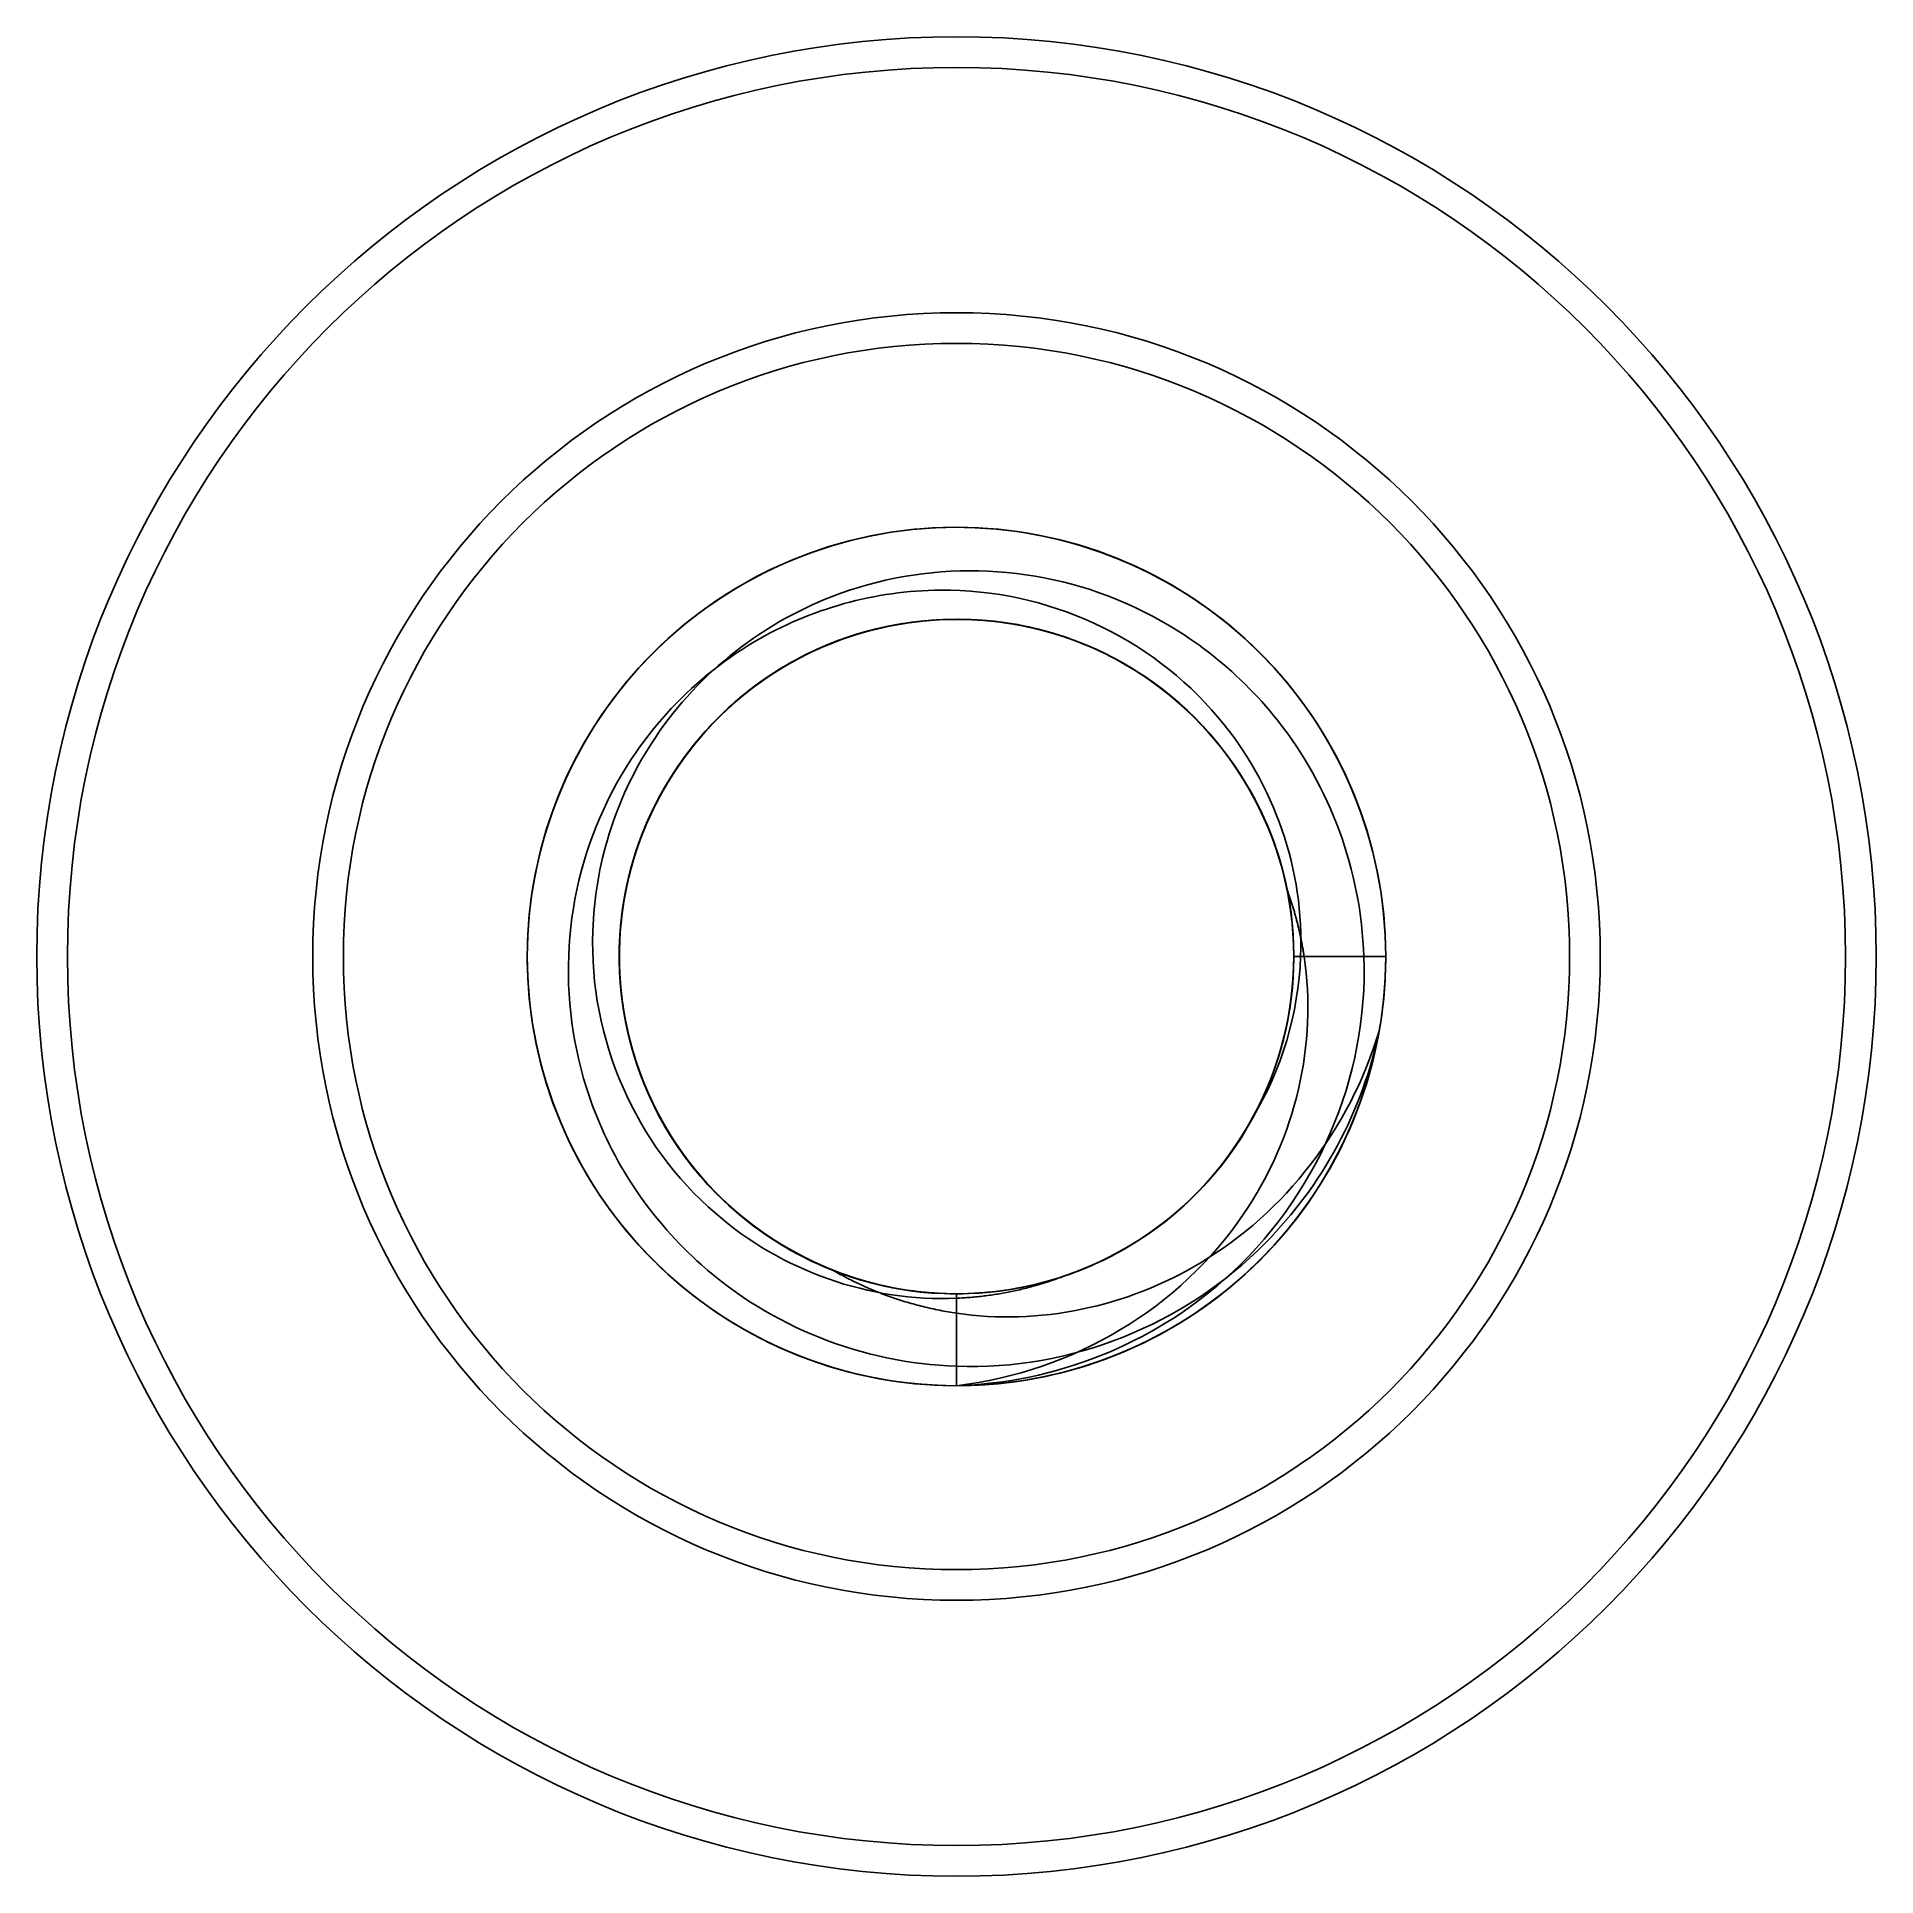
# Model space of a CAD drawing. Header units: millimetres. Extents: x -3 to 3, y -3 to 3.
import ezdxf

# ---------------------------------------------------------------- set-up
doc = ezdxf.new("R2010")
doc.units = ezdxf.units.MM
doc.layers.add('Body', color=7, linetype='CONTINUOUS')

msp = doc.modelspace()

# ---------------------------------------------------------------- linework, layer by layer
at = {"layer": 'Body'}
for p, q in [((1.1, 0, 0.3), (1.1338, 0, 0.2662)), ((1.1, 0, 0.3), (1.1338, 0, 0.2662)), ((1.4, 0, 6.4), (1.1226, 0, 6.1226)), ((1.4, 0, 6.4), (1.1226, 0, 6.1226)), ((1.3287, 0, 0.0713), (1.4, 0)), ((1.3287, 0, 0.0713), (1.4, 0)), ((2.1, 0, 0.1), (2.1, 0, 1.4)), ((2.1, 0, 0.1), (2.1, 0, 1.4)), ((3, 0, 1.5), (3, 0, 6.3)), ((3, 0, 1.5), (3, 0, 6.3))]:
    msp.add_line(p, q, dxfattribs=at)
for centre, radius in [((0, 0, 6.3), 3), ((0, 0, 1.5), 3), ((0, 0, 6.3), 3), ((0, 0, 1.5), 3), ((0, 0, 6.4), 2.9), ((0, 0, 6.4), 2.9), ((0, 0, 1.4), 2.9), ((0, 0, 1.4), 2.9), ((0, 0, 1.4), 2.1), ((0, 0, 0.1), 2.1), ((0, 0, 1.4), 2.1), ((0, 0, 0.1), 2.1), ((0, 0), 2), ((0, 0), 2)]:
    msp.add_circle(centre, radius, dxfattribs=at)
for centre, radius, start, end in [((0, 0, 6.4), 1.4, 0, -9.99965), ((0, 0, 6.4), 1.4, 0, -9.99965), ((0, 0), 1.4, 0, -90), ((0, 0), 1.4, 0, -90), ((0, 0, 0.3), 1.1, 0, 11.43143), ((0, 0, 0.3), 1.1, 0, 11.43143), ((2, 0, 0.1), 0.1, 0, 0), ((2, 0, 0.1), 0.1, 0, 0), ((2.9, 0, 1.5), 0.1, 0, 0), ((2.9, 0, 1.5), 0.1, 0, 0), ((0, 0), 1.4, -90, 0), ((0, 0), 1.4, -90, 0), ((0, 0, 0.3), 1.1, -71.43205, 0), ((0, 0, 0.3), 1.1, -71.43205, 0), ((0, 0, 6.4), 1.4, -9.99965, 0), ((0, 0, 6.4), 1.4, -9.99965, 0), ((2.9, 0, 6.3), 0, 0, 0), ((2.9, 0, 6.3), 0, 0, 0), ((0, 0, 6.1), 1.1, -111.43293, -28.55937), ((0, 0, 6.1), 1.1, -111.43293, -28.55937)]:
    msp.add_arc(centre, radius, start, end, dxfattribs=at)
for points, knots in [([(0, -1.4, 5.85), (0.3671, -1.4015, 5.8687), (0.7315, -1.2505, 5.8875), (0.9899, -0.9899, 5.9062), (1.2505, -0.7315, 5.925), (1.4015, -0.367, 5.9437), (1.4, 0, 5.9625), (1.4015, 0.367, 5.9812), (1.2505, 0.7315, 6), (0.9899, 0.99, 6.0187), (0.7315, 1.2505, 6.0375), (0.367, 1.4015, 6.0562), (0, 1.4, 6.075), (-0.367, 1.4015, 6.0937), (-0.7315, 1.2505, 6.1125), (-0.9899, 0.99, 6.1312), (-1.2505, 0.7315, 6.15), (-1.4015, 0.367, 6.1687), (-1.4, 0, 6.1875), (-1.4015, -0.367, 6.2062), (-1.2505, -0.7315, 6.225), (-0.9899, -0.9899, 6.2437), (-0.7315, -1.2505, 6.2625), (-0.3671, -1.4015, 6.2812), (0, -1.4, 6.3)], [0, 0, 0, 0, 0.785403, 0.785403, 0.785403, 1.570806, 1.570806, 1.570806, 2.35621, 2.35621, 2.35621, 3.141613, 3.141613, 3.141613, 3.927016, 3.927016, 3.927016, 4.712419, 4.712419, 4.712419, 5.497822, 5.497822, 5.497822, 6.283226, 6.283226, 6.283226, 6.283226]), ([(0, -1.4, 5.85), (0.3671, -1.4015, 5.8687), (0.7315, -1.2505, 5.8875), (0.9899, -0.9899, 5.9062), (1.2505, -0.7315, 5.925), (1.4015, -0.367, 5.9437), (1.4, 0, 5.9625), (1.4015, 0.367, 5.9812), (1.2505, 0.7315, 6), (0.9899, 0.99, 6.0187), (0.7315, 1.2505, 6.0375), (0.367, 1.4015, 6.0562), (0, 1.4, 6.075), (-0.367, 1.4015, 6.0937), (-0.7315, 1.2505, 6.1125), (-0.9899, 0.99, 6.1312), (-1.2505, 0.7315, 6.15), (-1.4015, 0.367, 6.1687), (-1.4, 0, 6.1875), (-1.4015, -0.367, 6.2062), (-1.2505, -0.7315, 6.225), (-0.9899, -0.9899, 6.2437), (-0.7315, -1.2505, 6.2625), (-0.3671, -1.4015, 6.2812), (0, -1.4, 6.3)], [0, 0, 0, 0, 0.785403, 0.785403, 0.785403, 1.570806, 1.570806, 1.570806, 2.35621, 2.35621, 2.35621, 3.141613, 3.141613, 3.141613, 3.927016, 3.927016, 3.927016, 4.712419, 4.712419, 4.712419, 5.497822, 5.497822, 5.497822, 6.283226, 6.283226, 6.283226, 6.283226]), ([(0, -1.4, 5.4), (0.3671, -1.4015, 5.4187), (0.7315, -1.2505, 5.4375), (0.9899, -0.9899, 5.4562), (1.2505, -0.7315, 5.475), (1.4015, -0.367, 5.4937), (1.4, 0, 5.5125), (1.4015, 0.367, 5.5312), (1.2505, 0.7315, 5.55), (0.9899, 0.99, 5.5687), (0.7315, 1.2505, 5.5875), (0.367, 1.4015, 5.6062), (0, 1.4, 5.625), (-0.367, 1.4015, 5.6437), (-0.7315, 1.2505, 5.6625), (-0.9899, 0.99, 5.6812), (-1.2505, 0.7315, 5.7), (-1.4015, 0.367, 5.7187), (-1.4, 0, 5.7375), (-1.4015, -0.367, 5.7562), (-1.2505, -0.7315, 5.775), (-0.9899, -0.9899, 5.7937), (-0.7315, -1.2505, 5.8125), (-0.3671, -1.4015, 5.8312), (0, -1.4, 5.85)], [0, 0, 0, 0, 0.785403, 0.785403, 0.785403, 1.570806, 1.570806, 1.570806, 2.35621, 2.35621, 2.35621, 3.141613, 3.141613, 3.141613, 3.927016, 3.927016, 3.927016, 4.712419, 4.712419, 4.712419, 5.497822, 5.497822, 5.497822, 6.283226, 6.283226, 6.283226, 6.283226]), ([(0, -1.4, 5.4), (0.3671, -1.4015, 5.4187), (0.7315, -1.2505, 5.4375), (0.9899, -0.9899, 5.4562), (1.2505, -0.7315, 5.475), (1.4015, -0.367, 5.4937), (1.4, 0, 5.5125), (1.4015, 0.367, 5.5312), (1.2505, 0.7315, 5.55), (0.9899, 0.99, 5.5687), (0.7315, 1.2505, 5.5875), (0.367, 1.4015, 5.6062), (0, 1.4, 5.625), (-0.367, 1.4015, 5.6437), (-0.7315, 1.2505, 5.6625), (-0.9899, 0.99, 5.6812), (-1.2505, 0.7315, 5.7), (-1.4015, 0.367, 5.7187), (-1.4, 0, 5.7375), (-1.4015, -0.367, 5.7562), (-1.2505, -0.7315, 5.775), (-0.9899, -0.9899, 5.7937), (-0.7315, -1.2505, 5.8125), (-0.3671, -1.4015, 5.8312), (0, -1.4, 5.85)], [0, 0, 0, 0, 0.785403, 0.785403, 0.785403, 1.570806, 1.570806, 1.570806, 2.35621, 2.35621, 2.35621, 3.141613, 3.141613, 3.141613, 3.927016, 3.927016, 3.927016, 4.712419, 4.712419, 4.712419, 5.497822, 5.497822, 5.497822, 6.283226, 6.283226, 6.283226, 6.283226]), ([(0, -1.4, 4.95), (0.3671, -1.4015, 4.9687), (0.7315, -1.2505, 4.9875), (0.9899, -0.9899, 5.0062), (1.2505, -0.7315, 5.025), (1.4015, -0.367, 5.0437), (1.4, 0, 5.0625), (1.4015, 0.367, 5.0812), (1.2505, 0.7315, 5.1), (0.9899, 0.99, 5.1187), (0.7315, 1.2505, 5.1375), (0.367, 1.4015, 5.1562), (0, 1.4, 5.175), (-0.367, 1.4015, 5.1937), (-0.7315, 1.2505, 5.2125), (-0.9899, 0.99, 5.2312), (-1.2505, 0.7315, 5.25), (-1.4015, 0.367, 5.2687), (-1.4, 0, 5.2875), (-1.4015, -0.367, 5.3062), (-1.2505, -0.7315, 5.325), (-0.9899, -0.9899, 5.3437), (-0.7315, -1.2505, 5.3625), (-0.3671, -1.4015, 5.3812), (0, -1.4, 5.4)], [0, 0, 0, 0, 0.785403, 0.785403, 0.785403, 1.570806, 1.570806, 1.570806, 2.35621, 2.35621, 2.35621, 3.141613, 3.141613, 3.141613, 3.927016, 3.927016, 3.927016, 4.712419, 4.712419, 4.712419, 5.497822, 5.497822, 5.497822, 6.283226, 6.283226, 6.283226, 6.283226]), ([(0, -1.4, 4.95), (0.3671, -1.4015, 4.9687), (0.7315, -1.2505, 4.9875), (0.9899, -0.9899, 5.0062), (1.2505, -0.7315, 5.025), (1.4015, -0.367, 5.0437), (1.4, 0, 5.0625), (1.4015, 0.367, 5.0812), (1.2505, 0.7315, 5.1), (0.9899, 0.99, 5.1187), (0.7315, 1.2505, 5.1375), (0.367, 1.4015, 5.1562), (0, 1.4, 5.175), (-0.367, 1.4015, 5.1937), (-0.7315, 1.2505, 5.2125), (-0.9899, 0.99, 5.2312), (-1.2505, 0.7315, 5.25), (-1.4015, 0.367, 5.2687), (-1.4, 0, 5.2875), (-1.4015, -0.367, 5.3062), (-1.2505, -0.7315, 5.325), (-0.9899, -0.9899, 5.3437), (-0.7315, -1.2505, 5.3625), (-0.3671, -1.4015, 5.3812), (0, -1.4, 5.4)], [0, 0, 0, 0, 0.785403, 0.785403, 0.785403, 1.570806, 1.570806, 1.570806, 2.35621, 2.35621, 2.35621, 3.141613, 3.141613, 3.141613, 3.927016, 3.927016, 3.927016, 4.712419, 4.712419, 4.712419, 5.497822, 5.497822, 5.497822, 6.283226, 6.283226, 6.283226, 6.283226]), ([(0, -1.4, 4.5), (0.3671, -1.4015, 4.5187), (0.7315, -1.2505, 4.5375), (0.9899, -0.9899, 4.5562), (1.2505, -0.7315, 4.575), (1.4015, -0.367, 4.5937), (1.4, 0, 4.6125), (1.4015, 0.367, 4.6312), (1.2505, 0.7315, 4.65), (0.9899, 0.99, 4.6687), (0.7315, 1.2505, 4.6875), (0.367, 1.4015, 4.7062), (0, 1.4, 4.725), (-0.367, 1.4015, 4.7437), (-0.7315, 1.2505, 4.7625), (-0.9899, 0.99, 4.7812), (-1.2505, 0.7315, 4.8), (-1.4015, 0.367, 4.8187), (-1.4, 0, 4.8375), (-1.4015, -0.367, 4.8562), (-1.2505, -0.7315, 4.875), (-0.9899, -0.9899, 4.8937), (-0.7315, -1.2505, 4.9125), (-0.3671, -1.4015, 4.9312), (0, -1.4, 4.95)], [0, 0, 0, 0, 0.785403, 0.785403, 0.785403, 1.570806, 1.570806, 1.570806, 2.35621, 2.35621, 2.35621, 3.141613, 3.141613, 3.141613, 3.927016, 3.927016, 3.927016, 4.712419, 4.712419, 4.712419, 5.497822, 5.497822, 5.497822, 6.283226, 6.283226, 6.283226, 6.283226]), ([(0, -1.4, 4.5), (0.3671, -1.4015, 4.5187), (0.7315, -1.2505, 4.5375), (0.9899, -0.9899, 4.5562), (1.2505, -0.7315, 4.575), (1.4015, -0.367, 4.5937), (1.4, 0, 4.6125), (1.4015, 0.367, 4.6312), (1.2505, 0.7315, 4.65), (0.9899, 0.99, 4.6687), (0.7315, 1.2505, 4.6875), (0.367, 1.4015, 4.7062), (0, 1.4, 4.725), (-0.367, 1.4015, 4.7437), (-0.7315, 1.2505, 4.7625), (-0.9899, 0.99, 4.7812), (-1.2505, 0.7315, 4.8), (-1.4015, 0.367, 4.8187), (-1.4, 0, 4.8375), (-1.4015, -0.367, 4.8562), (-1.2505, -0.7315, 4.875), (-0.9899, -0.9899, 4.8937), (-0.7315, -1.2505, 4.9125), (-0.3671, -1.4015, 4.9312), (0, -1.4, 4.95)], [0, 0, 0, 0, 0.785403, 0.785403, 0.785403, 1.570806, 1.570806, 1.570806, 2.35621, 2.35621, 2.35621, 3.141613, 3.141613, 3.141613, 3.927016, 3.927016, 3.927016, 4.712419, 4.712419, 4.712419, 5.497822, 5.497822, 5.497822, 6.283226, 6.283226, 6.283226, 6.283226]), ([(0, -1.4, 4.05), (0.3671, -1.4015, 4.0687), (0.7315, -1.2505, 4.0875), (0.9899, -0.9899, 4.1062), (1.2505, -0.7315, 4.125), (1.4015, -0.367, 4.1437), (1.4, 0, 4.1625), (1.4015, 0.367, 4.1812), (1.2505, 0.7315, 4.2), (0.9899, 0.99, 4.2187), (0.7315, 1.2505, 4.2375), (0.367, 1.4015, 4.2562), (0, 1.4, 4.275), (-0.367, 1.4015, 4.2937), (-0.7315, 1.2505, 4.3125), (-0.9899, 0.99, 4.3312), (-1.2505, 0.7315, 4.35), (-1.4015, 0.367, 4.3687), (-1.4, 0, 4.3875), (-1.4015, -0.367, 4.4062), (-1.2505, -0.7315, 4.425), (-0.9899, -0.9899, 4.4437), (-0.7315, -1.2505, 4.4625), (-0.3671, -1.4015, 4.4812), (0, -1.4, 4.5)], [0, 0, 0, 0, 0.785403, 0.785403, 0.785403, 1.570806, 1.570806, 1.570806, 2.35621, 2.35621, 2.35621, 3.141613, 3.141613, 3.141613, 3.927016, 3.927016, 3.927016, 4.712419, 4.712419, 4.712419, 5.497822, 5.497822, 5.497822, 6.283226, 6.283226, 6.283226, 6.283226]), ([(0, -1.4, 4.05), (0.3671, -1.4015, 4.0687), (0.7315, -1.2505, 4.0875), (0.9899, -0.9899, 4.1062), (1.2505, -0.7315, 4.125), (1.4015, -0.367, 4.1437), (1.4, 0, 4.1625), (1.4015, 0.367, 4.1812), (1.2505, 0.7315, 4.2), (0.9899, 0.99, 4.2187), (0.7315, 1.2505, 4.2375), (0.367, 1.4015, 4.2562), (0, 1.4, 4.275), (-0.367, 1.4015, 4.2937), (-0.7315, 1.2505, 4.3125), (-0.9899, 0.99, 4.3312), (-1.2505, 0.7315, 4.35), (-1.4015, 0.367, 4.3687), (-1.4, 0, 4.3875), (-1.4015, -0.367, 4.4062), (-1.2505, -0.7315, 4.425), (-0.9899, -0.9899, 4.4437), (-0.7315, -1.2505, 4.4625), (-0.3671, -1.4015, 4.4812), (0, -1.4, 4.5)], [0, 0, 0, 0, 0.785403, 0.785403, 0.785403, 1.570806, 1.570806, 1.570806, 2.35621, 2.35621, 2.35621, 3.141613, 3.141613, 3.141613, 3.927016, 3.927016, 3.927016, 4.712419, 4.712419, 4.712419, 5.497822, 5.497822, 5.497822, 6.283226, 6.283226, 6.283226, 6.283226]), ([(0, -1.4, 3.6), (0.3671, -1.4015, 3.6187), (0.7315, -1.2505, 3.6375), (0.9899, -0.9899, 3.6562), (1.2505, -0.7315, 3.675), (1.4015, -0.367, 3.6937), (1.4, 0, 3.7125), (1.4015, 0.367, 3.7312), (1.2505, 0.7315, 3.75), (0.9899, 0.99, 3.7687), (0.7315, 1.2505, 3.7875), (0.367, 1.4015, 3.8062), (0, 1.4, 3.825), (-0.367, 1.4015, 3.8437), (-0.7315, 1.2505, 3.8625), (-0.9899, 0.99, 3.8812), (-1.2505, 0.7315, 3.9), (-1.4015, 0.367, 3.9187), (-1.4, 0, 3.9375), (-1.4015, -0.367, 3.9562), (-1.2505, -0.7315, 3.975), (-0.9899, -0.9899, 3.9937), (-0.7315, -1.2505, 4.0125), (-0.3671, -1.4015, 4.0312), (0, -1.4, 4.05)], [0, 0, 0, 0, 0.785403, 0.785403, 0.785403, 1.570806, 1.570806, 1.570806, 2.35621, 2.35621, 2.35621, 3.141613, 3.141613, 3.141613, 3.927016, 3.927016, 3.927016, 4.712419, 4.712419, 4.712419, 5.497822, 5.497822, 5.497822, 6.283226, 6.283226, 6.283226, 6.283226]), ([(0, -1.4, 3.6), (0.3671, -1.4015, 3.6187), (0.7315, -1.2505, 3.6375), (0.9899, -0.9899, 3.6562), (1.2505, -0.7315, 3.675), (1.4015, -0.367, 3.6937), (1.4, 0, 3.7125), (1.4015, 0.367, 3.7312), (1.2505, 0.7315, 3.75), (0.9899, 0.99, 3.7687), (0.7315, 1.2505, 3.7875), (0.367, 1.4015, 3.8062), (0, 1.4, 3.825), (-0.367, 1.4015, 3.8437), (-0.7315, 1.2505, 3.8625), (-0.9899, 0.99, 3.8812), (-1.2505, 0.7315, 3.9), (-1.4015, 0.367, 3.9187), (-1.4, 0, 3.9375), (-1.4015, -0.367, 3.9562), (-1.2505, -0.7315, 3.975), (-0.9899, -0.9899, 3.9937), (-0.7315, -1.2505, 4.0125), (-0.3671, -1.4015, 4.0312), (0, -1.4, 4.05)], [0, 0, 0, 0, 0.785403, 0.785403, 0.785403, 1.570806, 1.570806, 1.570806, 2.35621, 2.35621, 2.35621, 3.141613, 3.141613, 3.141613, 3.927016, 3.927016, 3.927016, 4.712419, 4.712419, 4.712419, 5.497822, 5.497822, 5.497822, 6.283226, 6.283226, 6.283226, 6.283226]), ([(0, -1.4, 3.15), (0.3671, -1.4015, 3.1687), (0.7315, -1.2505, 3.1875), (0.9899, -0.9899, 3.2062), (1.2505, -0.7315, 3.225), (1.4015, -0.367, 3.2437), (1.4, 0, 3.2625), (1.4015, 0.367, 3.2812), (1.2505, 0.7315, 3.3), (0.9899, 0.99, 3.3187), (0.7315, 1.2505, 3.3375), (0.367, 1.4015, 3.3562), (0, 1.4, 3.375), (-0.367, 1.4015, 3.3937), (-0.7315, 1.2505, 3.4125), (-0.9899, 0.99, 3.4312), (-1.2505, 0.7315, 3.45), (-1.4015, 0.367, 3.4687), (-1.4, 0, 3.4875), (-1.4015, -0.367, 3.5062), (-1.2505, -0.7315, 3.525), (-0.9899, -0.9899, 3.5437), (-0.7315, -1.2505, 3.5625), (-0.3671, -1.4015, 3.5812), (0, -1.4, 3.6)], [0, 0, 0, 0, 0.785403, 0.785403, 0.785403, 1.570806, 1.570806, 1.570806, 2.35621, 2.35621, 2.35621, 3.141613, 3.141613, 3.141613, 3.927016, 3.927016, 3.927016, 4.712419, 4.712419, 4.712419, 5.497822, 5.497822, 5.497822, 6.283226, 6.283226, 6.283226, 6.283226]), ([(0, -1.4, 3.15), (0.3671, -1.4015, 3.1687), (0.7315, -1.2505, 3.1875), (0.9899, -0.9899, 3.2062), (1.2505, -0.7315, 3.225), (1.4015, -0.367, 3.2437), (1.4, 0, 3.2625), (1.4015, 0.367, 3.2812), (1.2505, 0.7315, 3.3), (0.9899, 0.99, 3.3187), (0.7315, 1.2505, 3.3375), (0.367, 1.4015, 3.3562), (0, 1.4, 3.375), (-0.367, 1.4015, 3.3937), (-0.7315, 1.2505, 3.4125), (-0.9899, 0.99, 3.4312), (-1.2505, 0.7315, 3.45), (-1.4015, 0.367, 3.4687), (-1.4, 0, 3.4875), (-1.4015, -0.367, 3.5062), (-1.2505, -0.7315, 3.525), (-0.9899, -0.9899, 3.5437), (-0.7315, -1.2505, 3.5625), (-0.3671, -1.4015, 3.5812), (0, -1.4, 3.6)], [0, 0, 0, 0, 0.785403, 0.785403, 0.785403, 1.570806, 1.570806, 1.570806, 2.35621, 2.35621, 2.35621, 3.141613, 3.141613, 3.141613, 3.927016, 3.927016, 3.927016, 4.712419, 4.712419, 4.712419, 5.497822, 5.497822, 5.497822, 6.283226, 6.283226, 6.283226, 6.283226]), ([(0, -1.4, 0.45), (0.3671, -1.4015, 0.4687), (0.7315, -1.2505, 0.4875), (0.9899, -0.9899, 0.5062), (1.2505, -0.7315, 0.525), (1.4015, -0.367, 0.5437), (1.4, 0, 0.5625), (1.4015, 0.367, 0.5812), (1.2505, 0.7315, 0.6), (0.9899, 0.99, 0.6187), (0.7315, 1.2505, 0.6375), (0.367, 1.4015, 0.6562), (0, 1.4, 0.675), (-0.367, 1.4015, 0.6937), (-0.7315, 1.2505, 0.7125), (-0.9899, 0.99, 0.7312), (-1.2505, 0.7315, 0.75), (-1.4015, 0.367, 0.7687), (-1.4, 0, 0.7875), (-1.4015, -0.367, 0.8062), (-1.2505, -0.7315, 0.825), (-0.9899, -0.9899, 0.8437), (-0.7315, -1.2505, 0.8625), (-0.3671, -1.4015, 0.8813), (0, -1.4, 0.9)], [0, 0, 0, 0, 0.785403, 0.785403, 0.785403, 1.570806, 1.570806, 1.570806, 2.35621, 2.35621, 2.35621, 3.141613, 3.141613, 3.141613, 3.927016, 3.927016, 3.927016, 4.712419, 4.712419, 4.712419, 5.497822, 5.497822, 5.497822, 6.283226, 6.283226, 6.283226, 6.283226]), ([(0, -1.4), (0.3671, -1.4015, 0.0187), (0.7315, -1.2505, 0.0375), (0.9899, -0.9899, 0.0562), (1.2505, -0.7315, 0.075), (1.4015, -0.367, 0.0937), (1.4, 0, 0.1125), (1.4015, 0.367, 0.1312), (1.2505, 0.7315, 0.15), (0.9899, 0.99, 0.1687), (0.7315, 1.2505, 0.1875), (0.367, 1.4015, 0.2062), (0, 1.4, 0.225), (-0.367, 1.4015, 0.2437), (-0.7315, 1.2505, 0.2625), (-0.9899, 0.99, 0.2812), (-1.2505, 0.7315, 0.3), (-1.4015, 0.367, 0.3187), (-1.4, 0, 0.3375), (-1.4015, -0.367, 0.3562), (-1.2505, -0.7315, 0.375), (-0.9899, -0.9899, 0.3937), (-0.7315, -1.2505, 0.4125), (-0.3671, -1.4015, 0.4313), (0, -1.4, 0.45)], [0, 0, 0, 0, 0.785403, 0.785403, 0.785403, 1.570806, 1.570806, 1.570806, 2.35621, 2.35621, 2.35621, 3.141613, 3.141613, 3.141613, 3.927016, 3.927016, 3.927016, 4.712419, 4.712419, 4.712419, 5.497822, 5.497822, 5.497822, 6.283226, 6.283226, 6.283226, 6.283226]), ([(0, -1.4), (0.3671, -1.4015, 0.0187), (0.7315, -1.2505, 0.0375), (0.9899, -0.9899, 0.0562), (1.2505, -0.7315, 0.075), (1.4015, -0.367, 0.0937), (1.4, 0, 0.1125), (1.4015, 0.367, 0.1312), (1.2505, 0.7315, 0.15), (0.9899, 0.99, 0.1687), (0.7315, 1.2505, 0.1875), (0.367, 1.4015, 0.2062), (0, 1.4, 0.225), (-0.367, 1.4015, 0.2437), (-0.7315, 1.2505, 0.2625), (-0.9899, 0.99, 0.2812), (-1.2505, 0.7315, 0.3), (-1.4015, 0.367, 0.3187), (-1.4, 0, 0.3375), (-1.4015, -0.367, 0.3562), (-1.2505, -0.7315, 0.375), (-0.9899, -0.9899, 0.3937), (-0.7315, -1.2505, 0.4125), (-0.3671, -1.4015, 0.4313), (0, -1.4, 0.45)], [0, 0, 0, 0, 0.785403, 0.785403, 0.785403, 1.570806, 1.570806, 1.570806, 2.35621, 2.35621, 2.35621, 3.141613, 3.141613, 3.141613, 3.927016, 3.927016, 3.927016, 4.712419, 4.712419, 4.712419, 5.497822, 5.497822, 5.497822, 6.283226, 6.283226, 6.283226, 6.283226]), ([(0, -1.4, 2.7), (0.3671, -1.4015, 2.7187), (0.7315, -1.2505, 2.7375), (0.9899, -0.9899, 2.7562), (1.2505, -0.7315, 2.775), (1.4015, -0.367, 2.7937), (1.4, 0, 2.8125), (1.4015, 0.367, 2.8312), (1.2505, 0.7315, 2.85), (0.9899, 0.99, 2.8687), (0.7315, 1.2505, 2.8875), (0.367, 1.4015, 2.9062), (0, 1.4, 2.925), (-0.367, 1.4015, 2.9437), (-0.7315, 1.2505, 2.9625), (-0.9899, 0.99, 2.9812), (-1.2505, 0.7315, 3), (-1.4015, 0.367, 3.0187), (-1.4, 0, 3.0375), (-1.4015, -0.367, 3.0562), (-1.2505, -0.7315, 3.075), (-0.9899, -0.9899, 3.0937), (-0.7315, -1.2505, 3.1125), (-0.3671, -1.4015, 3.1312), (0, -1.4, 3.15)], [0, 0, 0, 0, 0.785403, 0.785403, 0.785403, 1.570806, 1.570806, 1.570806, 2.35621, 2.35621, 2.35621, 3.141613, 3.141613, 3.141613, 3.927016, 3.927016, 3.927016, 4.712419, 4.712419, 4.712419, 5.497822, 5.497822, 5.497822, 6.283226, 6.283226, 6.283226, 6.283226]), ([(0, -1.4, 2.7), (0.3671, -1.4015, 2.7187), (0.7315, -1.2505, 2.7375), (0.9899, -0.9899, 2.7562), (1.2505, -0.7315, 2.775), (1.4015, -0.367, 2.7937), (1.4, 0, 2.8125), (1.4015, 0.367, 2.8312), (1.2505, 0.7315, 2.85), (0.9899, 0.99, 2.8687), (0.7315, 1.2505, 2.8875), (0.367, 1.4015, 2.9062), (0, 1.4, 2.925), (-0.367, 1.4015, 2.9437), (-0.7315, 1.2505, 2.9625), (-0.9899, 0.99, 2.9812), (-1.2505, 0.7315, 3), (-1.4015, 0.367, 3.0187), (-1.4, 0, 3.0375), (-1.4015, -0.367, 3.0562), (-1.2505, -0.7315, 3.075), (-0.9899, -0.9899, 3.0937), (-0.7315, -1.2505, 3.1125), (-0.3671, -1.4015, 3.1312), (0, -1.4, 3.15)], [0, 0, 0, 0, 0.785403, 0.785403, 0.785403, 1.570806, 1.570806, 1.570806, 2.35621, 2.35621, 2.35621, 3.141613, 3.141613, 3.141613, 3.927016, 3.927016, 3.927016, 4.712419, 4.712419, 4.712419, 5.497822, 5.497822, 5.497822, 6.283226, 6.283226, 6.283226, 6.283226]), ([(0, -1.4, 0.45), (0.3671, -1.4015, 0.4687), (0.7315, -1.2505, 0.4875), (0.9899, -0.9899, 0.5062), (1.2505, -0.7315, 0.525), (1.4015, -0.367, 0.5437), (1.4, 0, 0.5625), (1.4015, 0.367, 0.5812), (1.2505, 0.7315, 0.6), (0.9899, 0.99, 0.6187), (0.7315, 1.2505, 0.6375), (0.367, 1.4015, 0.6562), (0, 1.4, 0.675), (-0.367, 1.4015, 0.6937), (-0.7315, 1.2505, 0.7125), (-0.9899, 0.99, 0.7312), (-1.2505, 0.7315, 0.75), (-1.4015, 0.367, 0.7687), (-1.4, 0, 0.7875), (-1.4015, -0.367, 0.8062), (-1.2505, -0.7315, 0.825), (-0.9899, -0.9899, 0.8437), (-0.7315, -1.2505, 0.8625), (-0.3671, -1.4015, 0.8813), (0, -1.4, 0.9)], [0, 0, 0, 0, 0.785403, 0.785403, 0.785403, 1.570806, 1.570806, 1.570806, 2.35621, 2.35621, 2.35621, 3.141613, 3.141613, 3.141613, 3.927016, 3.927016, 3.927016, 4.712419, 4.712419, 4.712419, 5.497822, 5.497822, 5.497822, 6.283226, 6.283226, 6.283226, 6.283226]), ([(0, -1.4, 0.9), (0.3671, -1.4015, 0.9187), (0.7315, -1.2505, 0.9375), (0.9899, -0.9899, 0.9562), (1.2505, -0.7315, 0.975), (1.4015, -0.367, 0.9937), (1.4, 0, 1.0125), (1.4015, 0.367, 1.0312), (1.2505, 0.7315, 1.05), (0.9899, 0.99, 1.0687), (0.7315, 1.2505, 1.0875), (0.367, 1.4015, 1.1062), (0, 1.4, 1.125), (-0.367, 1.4015, 1.1437), (-0.7315, 1.2505, 1.1625), (-0.9899, 0.99, 1.1812), (-1.2505, 0.7315, 1.2), (-1.4015, 0.367, 1.2187), (-1.4, 0, 1.2375), (-1.4015, -0.367, 1.2562), (-1.2505, -0.7315, 1.275), (-0.9899, -0.9899, 1.2937), (-0.7315, -1.2505, 1.3125), (-0.3671, -1.4015, 1.3312), (0, -1.4, 1.35)], [0, 0, 0, 0, 0.785403, 0.785403, 0.785403, 1.570806, 1.570806, 1.570806, 2.35621, 2.35621, 2.35621, 3.141613, 3.141613, 3.141613, 3.927016, 3.927016, 3.927016, 4.712419, 4.712419, 4.712419, 5.497822, 5.497822, 5.497822, 6.283226, 6.283226, 6.283226, 6.283226]), ([(0, -1.4, 2.25), (0.3671, -1.4015, 2.2687), (0.7315, -1.2505, 2.2875), (0.9899, -0.9899, 2.3062), (1.2505, -0.7315, 2.325), (1.4015, -0.367, 2.3437), (1.4, 0, 2.3625), (1.4015, 0.367, 2.3812), (1.2505, 0.7315, 2.4), (0.9899, 0.99, 2.4187), (0.7315, 1.2505, 2.4375), (0.367, 1.4015, 2.4562), (0, 1.4, 2.475), (-0.367, 1.4015, 2.4937), (-0.7315, 1.2505, 2.5125), (-0.9899, 0.99, 2.5312), (-1.2505, 0.7315, 2.55), (-1.4015, 0.367, 2.5687), (-1.4, 0, 2.5875), (-1.4015, -0.367, 2.6062), (-1.2505, -0.7315, 2.625), (-0.9899, -0.9899, 2.6437), (-0.7315, -1.2505, 2.6625), (-0.3671, -1.4015, 2.6812), (0, -1.4, 2.7)], [0, 0, 0, 0, 0.785403, 0.785403, 0.785403, 1.570806, 1.570806, 1.570806, 2.35621, 2.35621, 2.35621, 3.141613, 3.141613, 3.141613, 3.927016, 3.927016, 3.927016, 4.712419, 4.712419, 4.712419, 5.497822, 5.497822, 5.497822, 6.283226, 6.283226, 6.283226, 6.283226]), ([(0, -1.4, 2.25), (0.3671, -1.4015, 2.2687), (0.7315, -1.2505, 2.2875), (0.9899, -0.9899, 2.3062), (1.2505, -0.7315, 2.325), (1.4015, -0.367, 2.3437), (1.4, 0, 2.3625), (1.4015, 0.367, 2.3812), (1.2505, 0.7315, 2.4), (0.9899, 0.99, 2.4187), (0.7315, 1.2505, 2.4375), (0.367, 1.4015, 2.4562), (0, 1.4, 2.475), (-0.367, 1.4015, 2.4937), (-0.7315, 1.2505, 2.5125), (-0.9899, 0.99, 2.5312), (-1.2505, 0.7315, 2.55), (-1.4015, 0.367, 2.5687), (-1.4, 0, 2.5875), (-1.4015, -0.367, 2.6062), (-1.2505, -0.7315, 2.625), (-0.9899, -0.9899, 2.6437), (-0.7315, -1.2505, 2.6625), (-0.3671, -1.4015, 2.6812), (0, -1.4, 2.7)], [0, 0, 0, 0, 0.785403, 0.785403, 0.785403, 1.570806, 1.570806, 1.570806, 2.35621, 2.35621, 2.35621, 3.141613, 3.141613, 3.141613, 3.927016, 3.927016, 3.927016, 4.712419, 4.712419, 4.712419, 5.497822, 5.497822, 5.497822, 6.283226, 6.283226, 6.283226, 6.283226]), ([(0, -1.4, 0.9), (0.3671, -1.4015, 0.9187), (0.7315, -1.2505, 0.9375), (0.9899, -0.9899, 0.9562), (1.2505, -0.7315, 0.975), (1.4015, -0.367, 0.9937), (1.4, 0, 1.0125), (1.4015, 0.367, 1.0312), (1.2505, 0.7315, 1.05), (0.9899, 0.99, 1.0687), (0.7315, 1.2505, 1.0875), (0.367, 1.4015, 1.1062), (0, 1.4, 1.125), (-0.367, 1.4015, 1.1437), (-0.7315, 1.2505, 1.1625), (-0.9899, 0.99, 1.1812), (-1.2505, 0.7315, 1.2), (-1.4015, 0.367, 1.2187), (-1.4, 0, 1.2375), (-1.4015, -0.367, 1.2562), (-1.2505, -0.7315, 1.275), (-0.9899, -0.9899, 1.2937), (-0.7315, -1.2505, 1.3125), (-0.3671, -1.4015, 1.3312), (0, -1.4, 1.35)], [0, 0, 0, 0, 0.785403, 0.785403, 0.785403, 1.570806, 1.570806, 1.570806, 2.35621, 2.35621, 2.35621, 3.141613, 3.141613, 3.141613, 3.927016, 3.927016, 3.927016, 4.712419, 4.712419, 4.712419, 5.497822, 5.497822, 5.497822, 6.283226, 6.283226, 6.283226, 6.283226]), ([(0, -1.4, 1.35), (0.3671, -1.4015, 1.3687), (0.7315, -1.2505, 1.3875), (0.9899, -0.9899, 1.4062), (1.2505, -0.7315, 1.425), (1.4015, -0.367, 1.4437), (1.4, 0, 1.4625), (1.4015, 0.367, 1.4812), (1.2505, 0.7315, 1.5), (0.9899, 0.99, 1.5187), (0.7315, 1.2505, 1.5375), (0.367, 1.4015, 1.5562), (0, 1.4, 1.575), (-0.367, 1.4015, 1.5937), (-0.7315, 1.2505, 1.6125), (-0.9899, 0.99, 1.6312), (-1.2505, 0.7315, 1.65), (-1.4015, 0.367, 1.6687), (-1.4, 0, 1.6875), (-1.4015, -0.367, 1.7062), (-1.2505, -0.7315, 1.725), (-0.9899, -0.9899, 1.7437), (-0.7315, -1.2505, 1.7625), (-0.3671, -1.4015, 1.7812), (0, -1.4, 1.8)], [0, 0, 0, 0, 0.785403, 0.785403, 0.785403, 1.570806, 1.570806, 1.570806, 2.35621, 2.35621, 2.35621, 3.141613, 3.141613, 3.141613, 3.927016, 3.927016, 3.927016, 4.712419, 4.712419, 4.712419, 5.497822, 5.497822, 5.497822, 6.283226, 6.283226, 6.283226, 6.283226]), ([(0, -1.4, 1.8), (0.3671, -1.4015, 1.8187), (0.7315, -1.2505, 1.8375), (0.9899, -0.9899, 1.8562), (1.2505, -0.7315, 1.875), (1.4015, -0.367, 1.8937), (1.4, 0, 1.9125), (1.4015, 0.367, 1.9312), (1.2505, 0.7315, 1.95), (0.9899, 0.99, 1.9687), (0.7315, 1.2505, 1.9875), (0.367, 1.4015, 2.0062), (0, 1.4, 2.025), (-0.367, 1.4015, 2.0437), (-0.7315, 1.2505, 2.0625), (-0.9899, 0.99, 2.0812), (-1.2505, 0.7315, 2.1), (-1.4015, 0.367, 2.1187), (-1.4, 0, 2.1375), (-1.4015, -0.367, 2.1562), (-1.2505, -0.7315, 2.175), (-0.9899, -0.9899, 2.1937), (-0.7315, -1.2505, 2.2125), (-0.3671, -1.4015, 2.2312), (0, -1.4, 2.25)], [0, 0, 0, 0, 0.785403, 0.785403, 0.785403, 1.570806, 1.570806, 1.570806, 2.35621, 2.35621, 2.35621, 3.141613, 3.141613, 3.141613, 3.927016, 3.927016, 3.927016, 4.712419, 4.712419, 4.712419, 5.497822, 5.497822, 5.497822, 6.283226, 6.283226, 6.283226, 6.283226]), ([(0, -1.4, 1.8), (0.3671, -1.4015, 1.8187), (0.7315, -1.2505, 1.8375), (0.9899, -0.9899, 1.8562), (1.2505, -0.7315, 1.875), (1.4015, -0.367, 1.8937), (1.4, 0, 1.9125), (1.4015, 0.367, 1.9312), (1.2505, 0.7315, 1.95), (0.9899, 0.99, 1.9687), (0.7315, 1.2505, 1.9875), (0.367, 1.4015, 2.0062), (0, 1.4, 2.025), (-0.367, 1.4015, 2.0437), (-0.7315, 1.2505, 2.0625), (-0.9899, 0.99, 2.0812), (-1.2505, 0.7315, 2.1), (-1.4015, 0.367, 2.1187), (-1.4, 0, 2.1375), (-1.4015, -0.367, 2.1562), (-1.2505, -0.7315, 2.175), (-0.9899, -0.9899, 2.1937), (-0.7315, -1.2505, 2.2125), (-0.3671, -1.4015, 2.2312), (0, -1.4, 2.25)], [0, 0, 0, 0, 0.785403, 0.785403, 0.785403, 1.570806, 1.570806, 1.570806, 2.35621, 2.35621, 2.35621, 3.141613, 3.141613, 3.141613, 3.927016, 3.927016, 3.927016, 4.712419, 4.712419, 4.712419, 5.497822, 5.497822, 5.497822, 6.283226, 6.283226, 6.283226, 6.283226]), ([(0, -1.4, 1.35), (0.3671, -1.4015, 1.3687), (0.7315, -1.2505, 1.3875), (0.9899, -0.9899, 1.4062), (1.2505, -0.7315, 1.425), (1.4015, -0.367, 1.4437), (1.4, 0, 1.4625), (1.4015, 0.367, 1.4812), (1.2505, 0.7315, 1.5), (0.9899, 0.99, 1.5187), (0.7315, 1.2505, 1.5375), (0.367, 1.4015, 1.5562), (0, 1.4, 1.575), (-0.367, 1.4015, 1.5937), (-0.7315, 1.2505, 1.6125), (-0.9899, 0.99, 1.6312), (-1.2505, 0.7315, 1.65), (-1.4015, 0.367, 1.6687), (-1.4, 0, 1.6875), (-1.4015, -0.367, 1.7062), (-1.2505, -0.7315, 1.725), (-0.9899, -0.9899, 1.7437), (-0.7315, -1.2505, 1.7625), (-0.3671, -1.4015, 1.7812), (0, -1.4, 1.8)], [0, 0, 0, 0, 0.785403, 0.785403, 0.785403, 1.570806, 1.570806, 1.570806, 2.35621, 2.35621, 2.35621, 3.141613, 3.141613, 3.141613, 3.927016, 3.927016, 3.927016, 4.712419, 4.712419, 4.712419, 5.497822, 5.497822, 5.497822, 6.283226, 6.283226, 6.283226, 6.283226]), ([(1.3287, 0, 0.0713), (1.3197, 0.2798, 0.0809), (1.219, 0.5541, 0.0905), (1.0468, 0.7706, 0.1001), (0.9156, 0.9368, 0.1075), (0.7436, 1.0691, 0.1149), (0.5512, 1.1526, 0.1224), (0.2488, 1.2857, 0.1341), (-0.1032, 1.2927, 0.1459), (-0.4061, 1.174, 0.1578), (-0.648, 1.0809, 0.1672), (-0.8572, 0.9101, 0.1767), (-0.9952, 0.6948, 0.1863), (-1.1134, 0.5117, 0.1944), (-1.18, 0.2974, 0.2026), (-1.1863, 0.0821, 0.2108), (-1.1991, -0.2675, 0.2241), (-1.0467, -0.6145, 0.2376), (-0.7865, -0.8375, 0.2511), (-0.5699, -1.0268, 0.2624), (-0.2821, -1.1272, 0.2738), (0, -1.1147, 0.2853)], [0, 0, 0, 0, 0.139069, 0.139069, 0.139069, 0.245513, 0.245513, 0.245513, 0.413013, 0.413013, 0.413013, 0.546603, 0.546603, 0.546603, 0.660435, 0.660435, 0.660435, 0.844955, 0.844955, 0.844955, 1, 1, 1, 1]), ([(1.3287, 0, 0.0713), (1.3197, 0.2798, 0.0809), (1.219, 0.5541, 0.0905), (1.0468, 0.7706, 0.1001), (0.9156, 0.9368, 0.1075), (0.7436, 1.0691, 0.1149), (0.5512, 1.1526, 0.1224), (0.2488, 1.2857, 0.1341), (-0.1032, 1.2927, 0.1459), (-0.4061, 1.174, 0.1578), (-0.648, 1.0809, 0.1672), (-0.8572, 0.9101, 0.1767), (-0.9952, 0.6948, 0.1863), (-1.1134, 0.5117, 0.1944), (-1.18, 0.2974, 0.2026), (-1.1863, 0.0821, 0.2108), (-1.1991, -0.2675, 0.2241), (-1.0467, -0.6145, 0.2376), (-0.7865, -0.8375, 0.2511), (-0.5699, -1.0268, 0.2624), (-0.2821, -1.1272, 0.2738), (0, -1.1147, 0.2853)], [0, 0, 0, 0, 0.139069, 0.139069, 0.139069, 0.245513, 0.245513, 0.245513, 0.413013, 0.413013, 0.413013, 0.546603, 0.546603, 0.546603, 0.660435, 0.660435, 0.660435, 0.844955, 0.844955, 0.844955, 1, 1, 1, 1]), ([(1.1226, 0, 6.1226), (1.1349, 0.2793, 6.1339), (1.0374, 0.5642, 6.1451), (0.8528, 0.7809, 6.1563), (0.6347, 1.0416, 6.1696), (0.2942, 1.1988, 6.1828), (-0.0526, 1.1948, 6.196), (-0.2641, 1.1938, 6.204), (-0.4762, 1.1351, 6.212), (-0.6601, 1.0259, 6.2199), (-0.8727, 0.9006, 6.2291), (-1.0466, 0.708, 6.2382), (-1.1509, 0.4809, 6.2473), (-1.29, 0.1825, 6.2593), (-1.3041, -0.174, 6.2712), (-1.1868, -0.4872, 6.283), (-1.114, -0.6848, 6.2904), (-0.9911, -0.8647, 6.2978), (-0.832, -1.0057, 6.3052), (-0.6061, -1.2073, 6.3157), (-0.3065, -1.327, 6.3262), (0, -1.3366, 6.3366)], [0, 0, 0, 0, 0.152442, 0.152442, 0.152442, 0.334289, 0.334289, 0.334289, 0.445417, 0.445417, 0.445417, 0.573563, 0.573563, 0.573563, 0.742258, 0.742258, 0.742258, 0.848607, 0.848607, 0.848607, 1, 1, 1, 1]), ([(1.1226, 0, 6.1226), (1.1349, 0.2793, 6.1339), (1.0374, 0.5642, 6.1451), (0.8528, 0.7809, 6.1563), (0.6347, 1.0416, 6.1696), (0.2942, 1.1988, 6.1828), (-0.0526, 1.1948, 6.196), (-0.2641, 1.1938, 6.204), (-0.4762, 1.1351, 6.212), (-0.6601, 1.0259, 6.2199), (-0.8727, 0.9006, 6.2291), (-1.0466, 0.708, 6.2382), (-1.1509, 0.4809, 6.2473), (-1.29, 0.1825, 6.2593), (-1.3041, -0.174, 6.2712), (-1.1868, -0.4872, 6.283), (-1.114, -0.6848, 6.2904), (-0.9911, -0.8647, 6.2978), (-0.832, -1.0057, 6.3052), (-0.6061, -1.2073, 6.3157), (-0.3065, -1.327, 6.3262), (0, -1.3366, 6.3366)], [0, 0, 0, 0, 0.152442, 0.152442, 0.152442, 0.334289, 0.334289, 0.334289, 0.445417, 0.445417, 0.445417, 0.573563, 0.573563, 0.573563, 0.742258, 0.742258, 0.742258, 0.848607, 0.848607, 0.848607, 1, 1, 1, 1]), ([(1.1, 0, 0.3893), (1.1035, 0.3849, 0.4142), (0.8865, 0.7615, 0.4392), (0.5518, 0.9516, 0.4642), (0.2179, 1.1494, 0.4893), (-0.221, 1.1488, 0.5145), (-0.5544, 0.9501, 0.5396), (-0.7399, 0.8423, 0.5536), (-0.8923, 0.6787, 0.5676), (-0.9868, 0.486, 0.5815), (-1.1312, 0.197, 0.6025), (-1.1375, -0.156, 0.6235), (-1.0037, -0.45, 0.6445), (-0.8348, -0.839, 0.6719), (-0.424, -1.105, 0.6993), (0, -1.1, 0.7268)], [0, 0, 0, 0, 0.221835, 0.221835, 0.221835, 0.445387, 0.445387, 0.445387, 0.569532, 0.569532, 0.569532, 0.756081, 0.756081, 0.756081, 1, 1, 1, 1]), ([(1.1, 0, 0.3893), (1.1035, 0.3849, 0.4142), (0.8865, 0.7615, 0.4392), (0.5518, 0.9516, 0.4642), (0.2179, 1.1494, 0.4893), (-0.221, 1.1488, 0.5145), (-0.5544, 0.9501, 0.5396), (-0.7399, 0.8423, 0.5536), (-0.8923, 0.6787, 0.5676), (-0.9868, 0.486, 0.5815), (-1.1312, 0.197, 0.6025), (-1.1375, -0.156, 0.6235), (-1.0037, -0.45, 0.6445), (-0.8348, -0.839, 0.6719), (-0.424, -1.105, 0.6993), (0, -1.1, 0.7268)], [0, 0, 0, 0, 0.221835, 0.221835, 0.221835, 0.445387, 0.445387, 0.445387, 0.569532, 0.569532, 0.569532, 0.756081, 0.756081, 0.756081, 1, 1, 1, 1]), ([(1.1, 0, 3.0893), (1.1035, 0.385, 3.1142), (0.8864, 0.7617, 3.1392), (0.5516, 0.9517, 3.1642), (0.2176, 1.1494, 3.1893), (-0.2214, 1.1487, 3.2145), (-0.5548, 0.9498, 3.2397), (-0.8178, 0.7978, 3.2594), (-1.0112, 0.5318, 3.2791), (-1.0747, 0.2347, 3.2989), (-1.1357, -0.0397, 3.3172), (-1.0854, -0.3366, 3.3355), (-0.9374, -0.5756, 3.3537), (-0.7436, -0.8973, 3.3781), (-0.3755, -1.1032, 3.4024), (0, -1.1, 3.4268)], [0, 0, 0, 0, 0.221877, 0.221877, 0.221877, 0.445483, 0.445483, 0.445483, 0.621013, 0.621013, 0.621013, 0.783511, 0.783511, 0.783511, 1, 1, 1, 1]), ([(1.1, 0, 3.0893), (1.1035, 0.385, 3.1142), (0.8864, 0.7617, 3.1392), (0.5516, 0.9517, 3.1642), (0.2176, 1.1494, 3.1893), (-0.2214, 1.1487, 3.2145), (-0.5548, 0.9498, 3.2397), (-0.8178, 0.7978, 3.2594), (-1.0112, 0.5318, 3.2791), (-1.0747, 0.2347, 3.2989), (-1.1357, -0.0397, 3.3172), (-1.0854, -0.3366, 3.3355), (-0.9374, -0.5756, 3.3537), (-0.7436, -0.8973, 3.3781), (-0.3755, -1.1032, 3.4024), (0, -1.1, 3.4268)], [0, 0, 0, 0, 0.221877, 0.221877, 0.221877, 0.445483, 0.445483, 0.445483, 0.621013, 0.621013, 0.621013, 0.783511, 0.783511, 0.783511, 1, 1, 1, 1]), ([(1.1, 0, 1.7393), (1.1035, 0.385, 1.7642), (0.8864, 0.7617, 1.7892), (0.5515, 0.9517, 1.8142), (0.2175, 1.1495, 1.8393), (-0.2215, 1.1487, 1.8645), (-0.5549, 0.9498, 1.8897), (-0.8183, 0.7975, 1.9094), (-1.0118, 0.5309, 1.9292), (-1.075, 0.2333, 1.949), (-1.1355, -0.0406, 1.9672), (-1.0852, -0.3368, 1.9855), (-0.9376, -0.5753, 2.0037), (-0.7438, -0.8971, 2.0281), (-0.3756, -1.1032, 2.0524), (0, -1.1, 2.0768)], [0, 0, 0, 0, 0.221886, 0.221886, 0.221886, 0.445505, 0.445505, 0.445505, 0.621285, 0.621285, 0.621285, 0.783438, 0.783438, 0.783438, 1, 1, 1, 1]), ([(1.1, 0, 1.7393), (1.1035, 0.385, 1.7642), (0.8864, 0.7617, 1.7892), (0.5515, 0.9517, 1.8142), (0.2175, 1.1495, 1.8393), (-0.2215, 1.1487, 1.8645), (-0.5549, 0.9498, 1.8897), (-0.8183, 0.7975, 1.9094), (-1.0118, 0.5309, 1.9292), (-1.075, 0.2333, 1.949), (-1.1355, -0.0406, 1.9672), (-1.0852, -0.3368, 1.9855), (-0.9376, -0.5753, 2.0037), (-0.7438, -0.8971, 2.0281), (-0.3756, -1.1032, 2.0524), (0, -1.1, 2.0768)], [0, 0, 0, 0, 0.221886, 0.221886, 0.221886, 0.445505, 0.445505, 0.445505, 0.621285, 0.621285, 0.621285, 0.783438, 0.783438, 0.783438, 1, 1, 1, 1]), ([(1.1, 0, 2.5357), (1.1, 0.0807, 2.5409), (1.0912, 0.1605, 2.5462), (1.0737, 0.2392, 2.5514), (0.9945, 0.6098, 2.576), (0.709, 0.9264, 2.6005), (0.3486, 1.0433, 2.6251), (0.0507, 1.1445, 2.6456), (-0.2898, 1.1084, 2.666), (-0.5598, 0.9469, 2.6864), (-0.8207, 0.7943, 2.7061), (-1.0121, 0.5292, 2.7257), (-1.0749, 0.2335, 2.7454), (-1.1354, -0.0399, 2.7636), (-1.0854, -0.3355, 2.7818), (-0.9384, -0.5739, 2.8), (-0.7449, -0.8965, 2.8244), (-0.3762, -1.1032, 2.8488), (0, -1.1, 2.8732)], [0, 0, 0, 0, 0.046531, 0.046531, 0.046531, 0.264876, 0.264876, 0.264876, 0.446614, 0.446614, 0.446614, 0.621253, 0.621253, 0.621253, 0.783123, 0.783123, 0.783123, 1, 1, 1, 1]), ([(1.1, 0, 2.5357), (1.1, 0.0807, 2.5409), (1.0912, 0.1605, 2.5462), (1.0737, 0.2392, 2.5514), (0.9945, 0.6098, 2.576), (0.709, 0.9264, 2.6005), (0.3486, 1.0433, 2.6251), (0.0507, 1.1445, 2.6456), (-0.2898, 1.1084, 2.666), (-0.5598, 0.9469, 2.6864), (-0.8207, 0.7943, 2.7061), (-1.0121, 0.5292, 2.7257), (-1.0749, 0.2335, 2.7454), (-1.1354, -0.0399, 2.7636), (-1.0854, -0.3355, 2.7818), (-0.9384, -0.5739, 2.8), (-0.7449, -0.8965, 2.8244), (-0.3762, -1.1032, 2.8488), (0, -1.1, 2.8732)], [0, 0, 0, 0, 0.046531, 0.046531, 0.046531, 0.264876, 0.264876, 0.264876, 0.446614, 0.446614, 0.446614, 0.621253, 0.621253, 0.621253, 0.783123, 0.783123, 0.783123, 1, 1, 1, 1]), ([(1.1, 0, 2.0857), (1.1, 0.0807, 2.0909), (1.0912, 0.1605, 2.0962), (1.0737, 0.2392, 2.1014), (0.9945, 0.6097, 2.126), (0.709, 0.9263, 2.1505), (0.3487, 1.0433, 2.1751), (0.0513, 1.1444, 2.1955), (-0.2886, 1.1086, 2.2159), (-0.5584, 0.9477, 2.2363), (-0.8208, 0.7948, 2.2561), (-1.0132, 0.5281, 2.2758), (-1.0755, 0.2308, 2.2956), (-1.1353, -0.0427, 2.3138), (-1.0846, -0.338, 2.332), (-0.9372, -0.576, 2.3502), (-0.7433, -0.8974, 2.3745), (-0.3754, -1.1032, 2.3989), (0, -1.1, 2.4232)], [0, 0, 0, 0, 0.046528, 0.046528, 0.046528, 0.264848, 0.264848, 0.264848, 0.446299, 0.446299, 0.446299, 0.621786, 0.621786, 0.621786, 0.783588, 0.783588, 0.783588, 1, 1, 1, 1]), ([(1.1, 0, 2.0857), (1.1, 0.0807, 2.0909), (1.0912, 0.1605, 2.0962), (1.0737, 0.2392, 2.1014), (0.9945, 0.6097, 2.126), (0.709, 0.9263, 2.1505), (0.3487, 1.0433, 2.1751), (0.0513, 1.1444, 2.1955), (-0.2886, 1.1086, 2.2159), (-0.5584, 0.9477, 2.2363), (-0.8208, 0.7948, 2.2561), (-1.0132, 0.5281, 2.2758), (-1.0755, 0.2308, 2.2956), (-1.1353, -0.0427, 2.3138), (-1.0846, -0.338, 2.332), (-0.9372, -0.576, 2.3502), (-0.7433, -0.8974, 2.3745), (-0.3754, -1.1032, 2.3989), (0, -1.1, 2.4232)], [0, 0, 0, 0, 0.046528, 0.046528, 0.046528, 0.264848, 0.264848, 0.264848, 0.446299, 0.446299, 0.446299, 0.621786, 0.621786, 0.621786, 0.783588, 0.783588, 0.783588, 1, 1, 1, 1]), ([(1.1, 0, 4.7857), (1.1, 0.0807, 4.7909), (1.0912, 0.1605, 4.7962), (1.0737, 0.2392, 4.8014), (0.9945, 0.6097, 4.826), (0.709, 0.9263, 4.8505), (0.3487, 1.0433, 4.8751), (0.0513, 1.1444, 4.8955), (-0.2885, 1.1086, 4.9159), (-0.5583, 0.9478, 4.9363), (-0.8222, 0.794, 4.9562), (-1.0152, 0.5253, 4.976), (-1.0765, 0.2261, 4.9959), (-1.1348, -0.0462, 5.014), (-1.0837, -0.3398, 5.0321), (-0.9369, -0.5764, 5.0502), (-0.743, -0.8976, 5.0745), (-0.3752, -1.1032, 5.0989), (0, -1.1, 5.1232)], [0, 0, 0, 0, 0.046528, 0.046528, 0.046528, 0.264847, 0.264847, 0.264847, 0.446284, 0.446284, 0.446284, 0.622714, 0.622714, 0.622714, 0.78369, 0.78369, 0.78369, 1, 1, 1, 1]), ([(1.1, 0, 4.7857), (1.1, 0.0807, 4.7909), (1.0912, 0.1605, 4.7962), (1.0737, 0.2392, 4.8014), (0.9945, 0.6097, 4.826), (0.709, 0.9263, 4.8505), (0.3487, 1.0433, 4.8751), (0.0513, 1.1444, 4.8955), (-0.2885, 1.1086, 4.9159), (-0.5583, 0.9478, 4.9363), (-0.8222, 0.794, 4.9562), (-1.0152, 0.5253, 4.976), (-1.0765, 0.2261, 4.9959), (-1.1348, -0.0462, 5.014), (-1.0837, -0.3398, 5.0321), (-0.9369, -0.5764, 5.0502), (-0.743, -0.8976, 5.0745), (-0.3752, -1.1032, 5.0989), (0, -1.1, 5.1232)], [0, 0, 0, 0, 0.046528, 0.046528, 0.046528, 0.264847, 0.264847, 0.264847, 0.446284, 0.446284, 0.446284, 0.622714, 0.622714, 0.622714, 0.78369, 0.78369, 0.78369, 1, 1, 1, 1]), ([(1.1, 0, 5.2357), (1.1, 0.0807, 5.2409), (1.0912, 0.1605, 5.2462), (1.0737, 0.2393, 5.2514), (0.9944, 0.6099, 5.276), (0.7088, 0.9265, 5.3005), (0.3483, 1.0434, 5.3251), (-0.04, 1.1777, 5.3517), (-0.4977, 1.0681, 5.3783), (-0.7831, 0.7725, 5.4049), (-0.9304, 0.6237, 5.4186), (-1.0335, 0.4318, 5.4322), (-1.0764, 0.2268, 5.4458), (-1.1347, -0.0453, 5.4639), (-1.084, -0.3386, 5.482), (-0.9376, -0.5753, 5.5001), (-0.7439, -0.8971, 5.5245), (-0.3756, -1.1032, 5.5489), (0, -1.1, 5.5732)], [0, 0, 0, 0, 0.046534, 0.046534, 0.046534, 0.264924, 0.264924, 0.264924, 0.501412, 0.501412, 0.501412, 0.622582, 0.622582, 0.622582, 0.783434, 0.783434, 0.783434, 1, 1, 1, 1]), ([(1.1, 0, 4.3357), (1.1, 0.0807, 4.3409), (1.0912, 0.1605, 4.3462), (1.0737, 0.2392, 4.3514), (0.9945, 0.6097, 4.376), (0.709, 0.9263, 4.4005), (0.3486, 1.0433, 4.4251), (-0.0397, 1.1777, 4.4517), (-0.4976, 1.0682, 4.4783), (-0.7831, 0.7725, 4.5049), (-0.9304, 0.6237, 4.5186), (-1.0335, 0.4318, 4.5322), (-1.0764, 0.2268, 4.5458), (-1.1347, -0.0453, 4.5639), (-1.084, -0.3386, 4.582), (-0.9376, -0.5753, 4.6001), (-0.7438, -0.8971, 4.6245), (-0.3756, -1.1032, 4.6489), (0, -1.1, 4.6732)], [0, 0, 0, 0, 0.046529, 0.046529, 0.046529, 0.264863, 0.264863, 0.264863, 0.501414, 0.501414, 0.501414, 0.622585, 0.622585, 0.622585, 0.783439, 0.783439, 0.783439, 1, 1, 1, 1]), ([(1.1, 0, 2.9857), (1.1, 0.0807, 2.9909), (1.0912, 0.1605, 2.9962), (1.0737, 0.2392, 3.0014), (0.9945, 0.6098, 3.026), (0.7089, 0.9264, 3.0505), (0.3485, 1.0433, 3.0751), (-0.0398, 1.1777, 3.1017), (-0.4976, 1.0682, 3.1283), (-0.7831, 0.7725, 3.1549), (-0.9304, 0.6236, 3.1686), (-1.0335, 0.4318, 3.1822), (-1.0764, 0.2267, 3.1958), (-1.1347, -0.0454, 3.2139), (-1.084, -0.3387, 3.232), (-0.9375, -0.5754, 3.2501), (-0.7438, -0.8971, 3.2745), (-0.3756, -1.1032, 3.2989), (0, -1.1, 3.3232)], [0, 0, 0, 0, 0.04653, 0.04653, 0.04653, 0.264881, 0.264881, 0.264881, 0.50142, 0.50142, 0.50142, 0.622593, 0.622593, 0.622593, 0.783456, 0.783456, 0.783456, 1, 1, 1, 1]), ([(1.1, 0, 5.2357), (1.1, 0.0807, 5.2409), (1.0912, 0.1605, 5.2462), (1.0737, 0.2393, 5.2514), (0.9944, 0.6099, 5.276), (0.7088, 0.9265, 5.3005), (0.3483, 1.0434, 5.3251), (-0.04, 1.1777, 5.3517), (-0.4977, 1.0681, 5.3783), (-0.7831, 0.7725, 5.4049), (-0.9304, 0.6237, 5.4186), (-1.0335, 0.4318, 5.4322), (-1.0764, 0.2268, 5.4458), (-1.1347, -0.0453, 5.4639), (-1.084, -0.3386, 5.482), (-0.9376, -0.5753, 5.5001), (-0.7439, -0.8971, 5.5245), (-0.3756, -1.1032, 5.5489), (0, -1.1, 5.5732)], [0, 0, 0, 0, 0.046534, 0.046534, 0.046534, 0.264924, 0.264924, 0.264924, 0.501412, 0.501412, 0.501412, 0.622582, 0.622582, 0.622582, 0.783434, 0.783434, 0.783434, 1, 1, 1, 1]), ([(1.1, 0, 4.3357), (1.1, 0.0807, 4.3409), (1.0912, 0.1605, 4.3462), (1.0737, 0.2392, 4.3514), (0.9945, 0.6097, 4.376), (0.709, 0.9263, 4.4005), (0.3486, 1.0433, 4.4251), (-0.0397, 1.1777, 4.4517), (-0.4976, 1.0682, 4.4783), (-0.7831, 0.7725, 4.5049), (-0.9304, 0.6237, 4.5186), (-1.0335, 0.4318, 4.5322), (-1.0764, 0.2268, 4.5458), (-1.1347, -0.0453, 4.5639), (-1.084, -0.3386, 4.582), (-0.9376, -0.5753, 4.6001), (-0.7438, -0.8971, 4.6245), (-0.3756, -1.1032, 4.6489), (0, -1.1, 4.6732)], [0, 0, 0, 0, 0.046529, 0.046529, 0.046529, 0.264863, 0.264863, 0.264863, 0.501414, 0.501414, 0.501414, 0.622585, 0.622585, 0.622585, 0.783439, 0.783439, 0.783439, 1, 1, 1, 1]), ([(1.1, 0, 2.9857), (1.1, 0.0807, 2.9909), (1.0912, 0.1605, 2.9962), (1.0737, 0.2392, 3.0014), (0.9945, 0.6098, 3.026), (0.7089, 0.9264, 3.0505), (0.3485, 1.0433, 3.0751), (-0.0398, 1.1777, 3.1017), (-0.4976, 1.0682, 3.1283), (-0.7831, 0.7725, 3.1549), (-0.9304, 0.6236, 3.1686), (-1.0335, 0.4318, 3.1822), (-1.0764, 0.2267, 3.1958), (-1.1347, -0.0454, 3.2139), (-1.084, -0.3387, 3.232), (-0.9375, -0.5754, 3.2501), (-0.7438, -0.8971, 3.2745), (-0.3756, -1.1032, 3.2989), (0, -1.1, 3.3232)], [0, 0, 0, 0, 0.04653, 0.04653, 0.04653, 0.264881, 0.264881, 0.264881, 0.50142, 0.50142, 0.50142, 0.622593, 0.622593, 0.622593, 0.783456, 0.783456, 0.783456, 1, 1, 1, 1]), ([(1.1, 0, 5.6857), (1.1, 0.0807, 5.6909), (1.0912, 0.1605, 5.6962), (1.0737, 0.2393, 5.7014), (0.9944, 0.61, 5.726), (0.7086, 0.9267, 5.7506), (0.348, 1.0435, 5.7751), (0.0509, 1.1443, 5.7955), (-0.2886, 1.1085, 5.8159), (-0.5581, 0.9479, 5.8363), (-0.822, 0.7942, 5.8562), (-1.0151, 0.5254, 5.876), (-1.0765, 0.2262, 5.8959), (-1.1347, -0.046, 5.914), (-1.0837, -0.3395, 5.9321), (-0.937, -0.5762, 5.9502), (-0.7432, -0.8975, 5.9745), (-0.3753, -1.1032, 5.9989), (0, -1.1, 6.0232)], [0, 0, 0, 0, 0.046542, 0.046542, 0.046542, 0.26499, 0.26499, 0.26499, 0.446241, 0.446241, 0.446241, 0.622684, 0.622684, 0.622684, 0.783637, 0.783637, 0.783637, 1, 1, 1, 1]), ([(1.1, 0, 5.6857), (1.1, 0.0807, 5.6909), (1.0912, 0.1605, 5.6962), (1.0737, 0.2393, 5.7014), (0.9944, 0.61, 5.726), (0.7086, 0.9267, 5.7506), (0.348, 1.0435, 5.7751), (0.0509, 1.1443, 5.7955), (-0.2886, 1.1085, 5.8159), (-0.5581, 0.9479, 5.8363), (-0.822, 0.7942, 5.8562), (-1.0151, 0.5254, 5.876), (-1.0765, 0.2262, 5.8959), (-1.1347, -0.046, 5.914), (-1.0837, -0.3395, 5.9321), (-0.937, -0.5762, 5.9502), (-0.7432, -0.8975, 5.9745), (-0.3753, -1.1032, 5.9989), (0, -1.1, 6.0232)], [0, 0, 0, 0, 0.046542, 0.046542, 0.046542, 0.26499, 0.26499, 0.26499, 0.446241, 0.446241, 0.446241, 0.622684, 0.622684, 0.622684, 0.783637, 0.783637, 0.783637, 1, 1, 1, 1]), ([(1.1, 0, 4.4393), (1.1035, 0.3849, 4.4642), (0.8865, 0.7616, 4.4892), (0.5517, 0.9517, 4.5142), (0.2177, 1.1494, 4.5393), (-0.2213, 1.1487, 4.5645), (-0.5546, 0.9499, 4.5896), (-0.8169, 0.7984, 4.6093), (-1.01, 0.5336, 4.629), (-1.0741, 0.2375, 4.6487), (-1.1253, 0.0081, 4.664), (-1.1, -0.2375, 4.6793), (-1.003, -0.4516, 4.6946), (-0.8337, -0.8397, 4.722), (-0.4234, -1.1049, 4.7494), (0, -1.1, 4.7768)], [0, 0, 0, 0, 0.221858, 0.221858, 0.221858, 0.44544, 0.44544, 0.44544, 0.620452, 0.620452, 0.620452, 0.756423, 0.756423, 0.756423, 1, 1, 1, 1]), ([(1.1, 0, 3.9893), (1.1035, 0.385, 4.0142), (0.8865, 0.7617, 4.0392), (0.5516, 0.9517, 4.0642), (0.2176, 1.1494, 4.0893), (-0.2214, 1.1487, 4.1145), (-0.5548, 0.9499, 4.1397), (-0.8172, 0.7982, 4.1594), (-1.0103, 0.5331, 4.179), (-1.0742, 0.2368, 4.1987), (-1.1253, 0.0076, 4.214), (-1.0999, -0.2378, 4.2293), (-1.003, -0.4517, 4.2446), (-0.8336, -0.8398, 4.272), (-0.4234, -1.1049, 4.2994), (0, -1.1, 4.3268)], [0, 0, 0, 0, 0.221871, 0.221871, 0.221871, 0.44547, 0.44547, 0.44547, 0.620589, 0.620589, 0.620589, 0.756435, 0.756435, 0.756435, 1, 1, 1, 1]), ([(1.1, 0, 3.9893), (1.1035, 0.385, 4.0142), (0.8865, 0.7617, 4.0392), (0.5516, 0.9517, 4.0642), (0.2176, 1.1494, 4.0893), (-0.2214, 1.1487, 4.1145), (-0.5548, 0.9499, 4.1397), (-0.8172, 0.7982, 4.1594), (-1.0103, 0.5331, 4.179), (-1.0742, 0.2368, 4.1987), (-1.1253, 0.0076, 4.214), (-1.0999, -0.2378, 4.2293), (-1.003, -0.4517, 4.2446), (-0.8336, -0.8398, 4.272), (-0.4234, -1.1049, 4.2994), (0, -1.1, 4.3268)], [0, 0, 0, 0, 0.221871, 0.221871, 0.221871, 0.44547, 0.44547, 0.44547, 0.620589, 0.620589, 0.620589, 0.756435, 0.756435, 0.756435, 1, 1, 1, 1]), ([(1.1, 0, 4.4393), (1.1035, 0.3849, 4.4642), (0.8865, 0.7616, 4.4892), (0.5517, 0.9517, 4.5142), (0.2177, 1.1494, 4.5393), (-0.2213, 1.1487, 4.5645), (-0.5546, 0.9499, 4.5896), (-0.8169, 0.7984, 4.6093), (-1.01, 0.5336, 4.629), (-1.0741, 0.2375, 4.6487), (-1.1253, 0.0081, 4.664), (-1.1, -0.2375, 4.6793), (-1.003, -0.4516, 4.6946), (-0.8337, -0.8397, 4.722), (-0.4234, -1.1049, 4.7494), (0, -1.1, 4.7768)], [0, 0, 0, 0, 0.221858, 0.221858, 0.221858, 0.44544, 0.44544, 0.44544, 0.620452, 0.620452, 0.620452, 0.756423, 0.756423, 0.756423, 1, 1, 1, 1]), ([(1.1, 0, 5.3393), (1.1035, 0.3848, 5.3642), (0.8867, 0.7613, 5.3892), (0.5521, 0.9514, 5.4141), (0.2165, 1.1504, 5.4394), (-0.2252, 1.1487, 5.4647), (-0.5592, 0.9472, 5.49), (-0.8194, 0.7952, 5.5096), (-1.0107, 0.5314, 5.5292), (-1.0742, 0.2369, 5.5487), (-1.1252, 0.0081, 5.564), (-1.1, -0.2366, 5.5792), (-1.0036, -0.4502, 5.5945), (-0.8346, -0.8391, 5.6219), (-0.424, -1.1049, 5.6494), (0, -1.1, 5.6768)], [0, 0, 0, 0, 0.221745, 0.221745, 0.221745, 0.446504, 0.446504, 0.446504, 0.620601, 0.620601, 0.620601, 0.756145, 0.756145, 0.756145, 1, 1, 1, 1]), ([(1.1, 0, 5.3393), (1.1035, 0.3848, 5.3642), (0.8867, 0.7613, 5.3892), (0.5521, 0.9514, 5.4141), (0.2165, 1.1504, 5.4394), (-0.2252, 1.1487, 5.4647), (-0.5592, 0.9472, 5.49), (-0.8194, 0.7952, 5.5096), (-1.0107, 0.5314, 5.5292), (-1.0742, 0.2369, 5.5487), (-1.1252, 0.0081, 5.564), (-1.1, -0.2366, 5.5792), (-1.0036, -0.4502, 5.5945), (-0.8346, -0.8391, 5.6219), (-0.424, -1.1049, 5.6494), (0, -1.1, 5.6768)], [0, 0, 0, 0, 0.221745, 0.221745, 0.221745, 0.446504, 0.446504, 0.446504, 0.620601, 0.620601, 0.620601, 0.756145, 0.756145, 0.756145, 1, 1, 1, 1]), ([(1.1, 0, 3.5393), (1.1035, 0.3849, 3.5642), (0.8865, 0.7616, 3.5892), (0.5517, 0.9517, 3.6142), (0.2177, 1.1494, 3.6393), (-0.2212, 1.1487, 3.6645), (-0.5546, 0.95, 3.6896), (-0.8178, 0.7979, 3.7094), (-1.0114, 0.5317, 3.7292), (-1.0747, 0.2344, 3.7489), (-1.1252, 0.0056, 3.7642), (-1.0995, -0.2391, 3.7794), (-1.0027, -0.4524, 3.7947), (-0.8331, -0.8401, 3.822), (-0.4231, -1.1049, 3.8494), (0, -1.1, 3.8768)], [0, 0, 0, 0, 0.221855, 0.221855, 0.221855, 0.445434, 0.445434, 0.445434, 0.621063, 0.621063, 0.621063, 0.756588, 0.756588, 0.756588, 1, 1, 1, 1]), ([(1.1, 0, 2.6393), (1.1035, 0.3849, 2.6642), (0.8865, 0.7616, 2.6892), (0.5517, 0.9517, 2.7142), (0.2177, 1.1494, 2.7393), (-0.2212, 1.1487, 2.7645), (-0.5546, 0.95, 2.7896), (-0.8178, 0.7979, 2.8094), (-1.0113, 0.5317, 2.8291), (-1.0747, 0.2344, 2.8489), (-1.1252, 0.0057, 2.8641), (-1.0995, -0.2389, 2.8794), (-1.0027, -0.4522, 2.8946), (-0.8332, -0.84, 2.922), (-0.4232, -1.1049, 2.9494), (0, -1.1, 2.9768)], [0, 0, 0, 0, 0.221855, 0.221855, 0.221855, 0.445433, 0.445433, 0.445433, 0.621054, 0.621054, 0.621054, 0.756549, 0.756549, 0.756549, 1, 1, 1, 1]), ([(1.1, 0, 2.1893), (1.1035, 0.3849, 2.2142), (0.8865, 0.7616, 2.2392), (0.5516, 0.9517, 2.2642), (0.2176, 1.1494, 2.2893), (-0.2213, 1.1487, 2.3145), (-0.5547, 0.9499, 2.3396), (-0.817, 0.7983, 2.3593), (-1.0102, 0.5333, 2.379), (-1.0741, 0.2372, 2.3987), (-1.1252, 0.0083, 2.414), (-1.1001, -0.2367, 2.4293), (-1.0036, -0.4504, 2.4445), (-0.8345, -0.8391, 2.4719), (-0.4239, -1.1049, 2.4994), (0, -1.1, 2.5268)], [0, 0, 0, 0, 0.221864, 0.221864, 0.221864, 0.445454, 0.445454, 0.445454, 0.620516, 0.620516, 0.620516, 0.75616, 0.75616, 0.75616, 1, 1, 1, 1]), ([(1.1, 0, 1.2893), (1.1035, 0.3849, 1.3142), (0.8865, 0.7616, 1.3392), (0.5516, 0.9517, 1.3642), (0.2176, 1.1494, 1.3893), (-0.2213, 1.1487, 1.4145), (-0.5547, 0.9499, 1.4396), (-0.817, 0.7983, 1.4593), (-1.0102, 0.5334, 1.479), (-1.0741, 0.2372, 1.4987), (-1.1252, 0.0085, 1.514), (-1.1001, -0.2363, 1.5292), (-1.0038, -0.4499, 1.5445), (-0.8349, -0.8389, 1.5719), (-0.4241, -1.105, 1.5993), (0, -1.1, 1.6268)], [0, 0, 0, 0, 0.221863, 0.221863, 0.221863, 0.445452, 0.445452, 0.445452, 0.620513, 0.620513, 0.620513, 0.756055, 0.756055, 0.756055, 1, 1, 1, 1]), ([(1.1, 0, 1.2893), (1.1035, 0.3849, 1.3142), (0.8865, 0.7616, 1.3392), (0.5516, 0.9517, 1.3642), (0.2176, 1.1494, 1.3893), (-0.2213, 1.1487, 1.4145), (-0.5547, 0.9499, 1.4396), (-0.817, 0.7983, 1.4593), (-1.0102, 0.5334, 1.479), (-1.0741, 0.2372, 1.4987), (-1.1252, 0.0085, 1.514), (-1.1001, -0.2363, 1.5292), (-1.0038, -0.4499, 1.5445), (-0.8349, -0.8389, 1.5719), (-0.4241, -1.105, 1.5993), (0, -1.1, 1.6268)], [0, 0, 0, 0, 0.221863, 0.221863, 0.221863, 0.445452, 0.445452, 0.445452, 0.620513, 0.620513, 0.620513, 0.756055, 0.756055, 0.756055, 1, 1, 1, 1]), ([(1.1, 0, 2.1893), (1.1035, 0.3849, 2.2142), (0.8865, 0.7616, 2.2392), (0.5516, 0.9517, 2.2642), (0.2176, 1.1494, 2.2893), (-0.2213, 1.1487, 2.3145), (-0.5547, 0.9499, 2.3396), (-0.817, 0.7983, 2.3593), (-1.0102, 0.5333, 2.379), (-1.0741, 0.2372, 2.3987), (-1.1252, 0.0083, 2.414), (-1.1001, -0.2367, 2.4293), (-1.0036, -0.4504, 2.4445), (-0.8345, -0.8391, 2.4719), (-0.4239, -1.1049, 2.4994), (0, -1.1, 2.5268)], [0, 0, 0, 0, 0.221864, 0.221864, 0.221864, 0.445454, 0.445454, 0.445454, 0.620516, 0.620516, 0.620516, 0.75616, 0.75616, 0.75616, 1, 1, 1, 1]), ([(1.1, 0, 2.6393), (1.1035, 0.3849, 2.6642), (0.8865, 0.7616, 2.6892), (0.5517, 0.9517, 2.7142), (0.2177, 1.1494, 2.7393), (-0.2212, 1.1487, 2.7645), (-0.5546, 0.95, 2.7896), (-0.8178, 0.7979, 2.8094), (-1.0113, 0.5317, 2.8291), (-1.0747, 0.2344, 2.8489), (-1.1252, 0.0057, 2.8641), (-1.0995, -0.2389, 2.8794), (-1.0027, -0.4522, 2.8946), (-0.8332, -0.84, 2.922), (-0.4232, -1.1049, 2.9494), (0, -1.1, 2.9768)], [0, 0, 0, 0, 0.221855, 0.221855, 0.221855, 0.445433, 0.445433, 0.445433, 0.621054, 0.621054, 0.621054, 0.756549, 0.756549, 0.756549, 1, 1, 1, 1]), ([(1.1, 0, 3.5393), (1.1035, 0.3849, 3.5642), (0.8865, 0.7616, 3.5892), (0.5517, 0.9517, 3.6142), (0.2177, 1.1494, 3.6393), (-0.2212, 1.1487, 3.6645), (-0.5546, 0.95, 3.6896), (-0.8178, 0.7979, 3.7094), (-1.0114, 0.5317, 3.7292), (-1.0747, 0.2344, 3.7489), (-1.1252, 0.0056, 3.7642), (-1.0995, -0.2391, 3.7794), (-1.0027, -0.4524, 3.7947), (-0.8331, -0.8401, 3.822), (-0.4231, -1.1049, 3.8494), (0, -1.1, 3.8768)], [0, 0, 0, 0, 0.221855, 0.221855, 0.221855, 0.445434, 0.445434, 0.445434, 0.621063, 0.621063, 0.621063, 0.756588, 0.756588, 0.756588, 1, 1, 1, 1]), ([(1.1, 0, 4.8893), (1.1035, 0.3849, 4.9142), (0.8865, 0.7616, 4.9392), (0.5517, 0.9516, 4.9642), (0.2178, 1.1494, 4.9893), (-0.2211, 1.1487, 5.0145), (-0.5544, 0.9501, 5.0396), (-0.818, 0.7979, 5.0594), (-1.0116, 0.5314, 5.0792), (-1.0749, 0.2337, 5.099), (-1.1251, 0.0051, 5.1142), (-1.0994, -0.2392, 5.1294), (-1.0027, -0.4524, 5.1447), (-0.8331, -0.8401, 5.172), (-0.4232, -1.1049, 5.1994), (0, -1.1, 5.2268)], [0, 0, 0, 0, 0.22184, 0.22184, 0.22184, 0.445399, 0.445399, 0.445399, 0.621195, 0.621195, 0.621195, 0.756583, 0.756583, 0.756583, 1, 1, 1, 1]), ([(1.1, 0, 4.8893), (1.1035, 0.3849, 4.9142), (0.8865, 0.7616, 4.9392), (0.5517, 0.9516, 4.9642), (0.2178, 1.1494, 4.9893), (-0.2211, 1.1487, 5.0145), (-0.5544, 0.9501, 5.0396), (-0.818, 0.7979, 5.0594), (-1.0116, 0.5314, 5.0792), (-1.0749, 0.2337, 5.099), (-1.1251, 0.0051, 5.1142), (-1.0994, -0.2392, 5.1294), (-1.0027, -0.4524, 5.1447), (-0.8331, -0.8401, 5.172), (-0.4232, -1.1049, 5.1994), (0, -1.1, 5.2268)], [0, 0, 0, 0, 0.22184, 0.22184, 0.22184, 0.445399, 0.445399, 0.445399, 0.621195, 0.621195, 0.621195, 0.756583, 0.756583, 0.756583, 1, 1, 1, 1]), ([(1.1, 0, 0.8393), (1.1035, 0.385, 0.8642), (0.8864, 0.7617, 0.8892), (0.5516, 0.9517, 0.9142), (0.2175, 1.1494, 0.9393), (-0.2214, 1.1487, 0.9645), (-0.5548, 0.9498, 0.9897), (-0.8179, 0.7978, 1.0094), (-1.0113, 0.5317, 1.0291), (-1.0747, 0.2346, 1.0489), (-1.125, 0.0065, 1.0641), (-1.0997, -0.2372, 1.0793), (-1.0037, -0.4501, 1.0945), (-0.8348, -0.839, 1.1219), (-0.424, -1.105, 1.1493), (0, -1.1, 1.1768)], [0, 0, 0, 0, 0.221876, 0.221876, 0.221876, 0.445481, 0.445481, 0.445481, 0.621034, 0.621034, 0.621034, 0.756091, 0.756091, 0.756091, 1, 1, 1, 1]), ([(1.1, 0, 0.8393), (1.1035, 0.385, 0.8642), (0.8864, 0.7617, 0.8892), (0.5516, 0.9517, 0.9142), (0.2175, 1.1494, 0.9393), (-0.2214, 1.1487, 0.9645), (-0.5548, 0.9498, 0.9897), (-0.8179, 0.7978, 1.0094), (-1.0113, 0.5317, 1.0291), (-1.0747, 0.2346, 1.0489), (-1.125, 0.0065, 1.0641), (-1.0997, -0.2372, 1.0793), (-1.0037, -0.4501, 1.0945), (-0.8348, -0.839, 1.1219), (-0.424, -1.105, 1.1493), (0, -1.1, 1.1768)], [0, 0, 0, 0, 0.221876, 0.221876, 0.221876, 0.445481, 0.445481, 0.445481, 0.621034, 0.621034, 0.621034, 0.756091, 0.756091, 0.756091, 1, 1, 1, 1]), ([(1.1, 0, 1.6357), (1.1, 0.0807, 1.6409), (1.0912, 0.1605, 1.6462), (1.0737, 0.2392, 1.6514), (0.9945, 0.6097, 1.676), (0.709, 0.9263, 1.7005), (0.3486, 1.0433, 1.7251), (0.0508, 1.1445, 1.7455), (-0.2896, 1.1084, 1.766), (-0.5596, 0.947, 1.7864), (-0.82, 0.7947, 1.806), (-1.0113, 0.5304, 1.8257), (-1.0745, 0.2354, 1.8453), (-1.1211, 0.0246, 1.8593), (-1.1034, -0.1997, 1.8734), (-1.0245, -0.4005, 1.8874), (-0.9436, -0.6087, 1.9019), (-0.7973, -0.7907, 1.9165), (-0.6114, -0.9145, 1.931), (-0.4319, -1.0349, 1.9451), (-0.2162, -1.1004, 1.9591), (0, -1.1, 1.9732)], [0, 0, 0, 0, 0.04653, 0.04653, 0.04653, 0.264868, 0.264868, 0.264868, 0.446565, 0.446565, 0.446565, 0.620882, 0.620882, 0.620882, 0.745736, 0.745736, 0.745736, 0.874939, 0.874939, 0.874939, 1, 1, 1, 1]), ([(1.1, 0, 1.6357), (1.1, 0.0807, 1.6409), (1.0912, 0.1605, 1.6462), (1.0737, 0.2392, 1.6514), (0.9945, 0.6097, 1.676), (0.709, 0.9263, 1.7005), (0.3486, 1.0433, 1.7251), (0.0508, 1.1445, 1.7455), (-0.2896, 1.1084, 1.766), (-0.5596, 0.947, 1.7864), (-0.82, 0.7947, 1.806), (-1.0113, 0.5304, 1.8257), (-1.0745, 0.2354, 1.8453), (-1.1211, 0.0246, 1.8593), (-1.1034, -0.1997, 1.8734), (-1.0245, -0.4005, 1.8874), (-0.9436, -0.6087, 1.9019), (-0.7973, -0.7907, 1.9165), (-0.6114, -0.9145, 1.931), (-0.4319, -1.0349, 1.9451), (-0.2162, -1.1004, 1.9591), (0, -1.1, 1.9732)], [0, 0, 0, 0, 0.04653, 0.04653, 0.04653, 0.264868, 0.264868, 0.264868, 0.446565, 0.446565, 0.446565, 0.620882, 0.620882, 0.620882, 0.745736, 0.745736, 0.745736, 0.874939, 0.874939, 0.874939, 1, 1, 1, 1]), ([(1.1, 0, 0.7357), (1.1, 0.0807, 0.7409), (1.0912, 0.1605, 0.7462), (1.0737, 0.2393, 0.7514), (0.9944, 0.6098, 0.776), (0.7089, 0.9264, 0.8005), (0.3484, 1.0434, 0.8251), (0.0502, 1.1447, 0.8456), (-0.2908, 1.1083, 0.8661), (-0.561, 0.9462, 0.8865), (-0.8217, 0.7933, 0.9062), (-1.0128, 0.5279, 0.9258), (-1.0752, 0.2321, 0.9455), (-1.121, 0.0217, 0.9595), (-1.1029, -0.2019, 0.9735), (-1.0238, -0.4022, 0.9875), (-0.9424, -0.6107, 1.0021), (-0.7953, -0.7928, 1.0166), (-0.6086, -0.9163, 1.0312), (-0.4297, -1.0356, 1.0452), (-0.2151, -1.1004, 1.0592), (0, -1.1, 1.0732)], [0, 0, 0, 0, 0.046532, 0.046532, 0.046532, 0.264902, 0.264902, 0.264902, 0.446872, 0.446872, 0.446872, 0.621531, 0.621531, 0.621531, 0.746078, 0.746078, 0.746078, 0.875579, 0.875579, 0.875579, 1, 1, 1, 1]), ([(1.1, 0, 0.7357), (1.1, 0.0807, 0.7409), (1.0912, 0.1605, 0.7462), (1.0737, 0.2393, 0.7514), (0.9944, 0.6098, 0.776), (0.7089, 0.9264, 0.8005), (0.3484, 1.0434, 0.8251), (0.0502, 1.1447, 0.8456), (-0.2908, 1.1083, 0.8661), (-0.561, 0.9462, 0.8865), (-0.8217, 0.7933, 0.9062), (-1.0128, 0.5279, 0.9258), (-1.0752, 0.2321, 0.9455), (-1.121, 0.0217, 0.9595), (-1.1029, -0.2019, 0.9735), (-1.0238, -0.4022, 0.9875), (-0.9424, -0.6107, 1.0021), (-0.7953, -0.7928, 1.0166), (-0.6086, -0.9163, 1.0312), (-0.4297, -1.0356, 1.0452), (-0.2151, -1.1004, 1.0592), (0, -1.1, 1.0732)], [0, 0, 0, 0, 0.046532, 0.046532, 0.046532, 0.264902, 0.264902, 0.264902, 0.446872, 0.446872, 0.446872, 0.621531, 0.621531, 0.621531, 0.746078, 0.746078, 0.746078, 0.875579, 0.875579, 0.875579, 1, 1, 1, 1]), ([(1.1, 0, 1.1857), (1.1, 0.0807, 1.1909), (1.0912, 0.1605, 1.1962), (1.0737, 0.2392, 1.2014), (0.9945, 0.6097, 1.226), (0.709, 0.9263, 1.2505), (0.3487, 1.0433, 1.2751), (0.0511, 1.1444, 1.2955), (-0.2889, 1.1085, 1.3159), (-0.5588, 0.9475, 1.3364), (-0.8206, 0.7947, 1.3561), (-1.0126, 0.5287, 1.3758), (-1.0752, 0.2321, 1.3955), (-1.121, 0.0218, 1.4095), (-1.1029, -0.2018, 1.4235), (-1.0239, -0.402, 1.4375), (-0.9425, -0.6106, 1.4521), (-0.7953, -0.7928, 1.4666), (-0.6085, -0.9164, 1.4812), (-0.4296, -1.0356, 1.4952), (-0.215, -1.1004, 1.5092), (0, -1.1, 1.5232)], [0, 0, 0, 0, 0.046529, 0.046529, 0.046529, 0.264853, 0.264853, 0.264853, 0.446389, 0.446389, 0.446389, 0.621518, 0.621518, 0.621518, 0.746036, 0.746036, 0.746036, 0.875597, 0.875597, 0.875597, 1, 1, 1, 1]), ([(1.1, 0, 1.1857), (1.1, 0.0807, 1.1909), (1.0912, 0.1605, 1.1962), (1.0737, 0.2392, 1.2014), (0.9945, 0.6097, 1.226), (0.709, 0.9263, 1.2505), (0.3487, 1.0433, 1.2751), (0.0511, 1.1444, 1.2955), (-0.2889, 1.1085, 1.3159), (-0.5588, 0.9475, 1.3364), (-0.8206, 0.7947, 1.3561), (-1.0126, 0.5287, 1.3758), (-1.0752, 0.2321, 1.3955), (-1.121, 0.0218, 1.4095), (-1.1029, -0.2018, 1.4235), (-1.0239, -0.402, 1.4375), (-0.9425, -0.6106, 1.4521), (-0.7953, -0.7928, 1.4666), (-0.6085, -0.9164, 1.4812), (-0.4296, -1.0356, 1.4952), (-0.215, -1.1004, 1.5092), (0, -1.1, 1.5232)], [0, 0, 0, 0, 0.046529, 0.046529, 0.046529, 0.264853, 0.264853, 0.264853, 0.446389, 0.446389, 0.446389, 0.621518, 0.621518, 0.621518, 0.746036, 0.746036, 0.746036, 0.875597, 0.875597, 0.875597, 1, 1, 1, 1]), ([(1.1, 0, 3.8857), (1.1, 0.0807, 3.8909), (1.0912, 0.1605, 3.8962), (1.0737, 0.2392, 3.9014), (0.9945, 0.6098, 3.926), (0.7089, 0.9264, 3.9505), (0.3486, 1.0433, 3.9751), (0.0506, 1.1446, 3.9956), (-0.2899, 1.1084, 4.016), (-0.56, 0.9468, 4.0365), (-0.8218, 0.7936, 4.0562), (-1.0136, 0.527, 4.0759), (-1.0757, 0.23, 4.0956), (-1.1208, 0.0209, 4.1095), (-1.1028, -0.2012, 4.1235), (-1.0246, -0.4003, 4.1374), (-0.9437, -0.6084, 4.1519), (-0.7975, -0.7904, 4.1664), (-0.6117, -0.9142, 4.181), (-0.4321, -1.0348, 4.1951), (-0.2163, -1.1004, 4.2091), (0, -1.1, 4.2232)], [0, 0, 0, 0, 0.04653, 0.04653, 0.04653, 0.264877, 0.264877, 0.264877, 0.446648, 0.446648, 0.446648, 0.621943, 0.621943, 0.621943, 0.745687, 0.745687, 0.745687, 0.874866, 0.874866, 0.874866, 1, 1, 1, 1]), ([(1.1, 0, 3.8857), (1.1, 0.0807, 3.8909), (1.0912, 0.1605, 3.8962), (1.0737, 0.2392, 3.9014), (0.9945, 0.6098, 3.926), (0.7089, 0.9264, 3.9505), (0.3486, 1.0433, 3.9751), (0.0506, 1.1446, 3.9956), (-0.2899, 1.1084, 4.016), (-0.56, 0.9468, 4.0365), (-0.8218, 0.7936, 4.0562), (-1.0136, 0.527, 4.0759), (-1.0757, 0.23, 4.0956), (-1.1208, 0.0209, 4.1095), (-1.1028, -0.2012, 4.1235), (-1.0246, -0.4003, 4.1374), (-0.9437, -0.6084, 4.1519), (-0.7975, -0.7904, 4.1664), (-0.6117, -0.9142, 4.181), (-0.4321, -1.0348, 4.1951), (-0.2163, -1.1004, 4.2091), (0, -1.1, 4.2232)], [0, 0, 0, 0, 0.04653, 0.04653, 0.04653, 0.264877, 0.264877, 0.264877, 0.446648, 0.446648, 0.446648, 0.621943, 0.621943, 0.621943, 0.745687, 0.745687, 0.745687, 0.874866, 0.874866, 0.874866, 1, 1, 1, 1]), ([(1.1, 0, 3.4357), (1.1, 0.0807, 3.4409), (1.0912, 0.1605, 3.4462), (1.0737, 0.2392, 3.4514), (0.9945, 0.6097, 3.476), (0.709, 0.9263, 3.5005), (0.3486, 1.0433, 3.5251), (0.0509, 1.1445, 3.5455), (-0.2894, 1.1085, 3.566), (-0.5594, 0.9472, 3.5864), (-0.8216, 0.794, 3.6061), (-1.0136, 0.5272, 3.6259), (-1.0757, 0.2299, 3.6456), (-1.1208, 0.0208, 3.6596), (-1.1027, -0.2013, 3.6735), (-1.0245, -0.4004, 3.6874), (-0.9436, -0.6086, 3.7019), (-0.7974, -0.7906, 3.7165), (-0.6115, -0.9144, 3.731), (-0.432, -1.0349, 3.7451), (-0.2162, -1.1004, 3.7591), (0, -1.1, 3.7732)], [0, 0, 0, 0, 0.046529, 0.046529, 0.046529, 0.264863, 0.264863, 0.264863, 0.446514, 0.446514, 0.446514, 0.621961, 0.621961, 0.621961, 0.745715, 0.745715, 0.745715, 0.874908, 0.874908, 0.874908, 1, 1, 1, 1]), ([(1.1, 0, 3.4357), (1.1, 0.0807, 3.4409), (1.0912, 0.1605, 3.4462), (1.0737, 0.2392, 3.4514), (0.9945, 0.6097, 3.476), (0.709, 0.9263, 3.5005), (0.3486, 1.0433, 3.5251), (0.0509, 1.1445, 3.5455), (-0.2894, 1.1085, 3.566), (-0.5594, 0.9472, 3.5864), (-0.8216, 0.794, 3.6061), (-1.0136, 0.5272, 3.6259), (-1.0757, 0.2299, 3.6456), (-1.1208, 0.0208, 3.6596), (-1.1027, -0.2013, 3.6735), (-1.0245, -0.4004, 3.6874), (-0.9436, -0.6086, 3.7019), (-0.7974, -0.7906, 3.7165), (-0.6115, -0.9144, 3.731), (-0.432, -1.0349, 3.7451), (-0.2162, -1.1004, 3.7591), (0, -1.1, 3.7732)], [0, 0, 0, 0, 0.046529, 0.046529, 0.046529, 0.264863, 0.264863, 0.264863, 0.446514, 0.446514, 0.446514, 0.621961, 0.621961, 0.621961, 0.745715, 0.745715, 0.745715, 0.874908, 0.874908, 0.874908, 1, 1, 1, 1]), ([(1.1, 0, 5.7893), (1.1035, 0.3848, 5.8142), (0.8867, 0.7613, 5.8392), (0.5521, 0.9514, 5.8641), (0.2164, 1.1504, 5.8894), (-0.2253, 1.1487, 5.9147), (-0.5594, 0.9471, 5.94), (-0.8646, 0.7698, 5.9629), (-1.0719, 0.4373, 5.9858), (-1.0967, 0.0852, 6.0087), (-1.1148, -0.1423, 6.0236), (-1.0595, -0.3748, 6.0384), (-0.9409, -0.5698, 6.0533), (-0.8174, -0.7748, 6.0689), (-0.6249, -0.937, 6.0844), (-0.402, -1.0239, 6.1)], [0, 0, 0, 0, 0.2408691, 0.2408691, 0.2408691, 0.4850435, 0.4850435, 0.4850435, 0.7062745, 0.7062745, 0.7062745, 0.849656, 0.849656, 0.849656, 0.9999981, 0.9999981, 0.9999981, 0.9999981]), ([(1.1, 0, 5.7893), (1.1035, 0.3848, 5.8142), (0.8867, 0.7613, 5.8392), (0.5521, 0.9514, 5.8641), (0.2164, 1.1504, 5.8894), (-0.2253, 1.1487, 5.9147), (-0.5594, 0.9471, 5.94), (-0.8646, 0.7698, 5.9629), (-1.0719, 0.4373, 5.9858), (-1.0967, 0.0852, 6.0087), (-1.1148, -0.1423, 6.0236), (-1.0595, -0.3748, 6.0384), (-0.9409, -0.5698, 6.0533), (-0.8174, -0.7748, 6.0689), (-0.6249, -0.937, 6.0844), (-0.402, -1.0239, 6.1)], [0, 0, 0, 0, 0.2408691, 0.2408691, 0.2408691, 0.4850435, 0.4850435, 0.4850435, 0.7062745, 0.7062745, 0.7062745, 0.849656, 0.849656, 0.849656, 0.9999981, 0.9999981, 0.9999981, 0.9999981]), ([(1.0782, 0.218, 0.3), (1.0051, 0.5974, 0.325), (0.7159, 0.9244, 0.3501), (0.3483, 1.0434, 0.3751), (0.2358, 1.0808, 0.3828), (0.1204, 1.0997, 0.3904), (0.0019, 1.1, 0.3981), (-0.1205, 1.1001, 0.406), (-0.2397, 1.0804, 0.4139), (-0.3556, 1.0409, 0.4218), (-0.7147, 0.9217, 0.4463), (-0.9978, 0.6039, 0.4709), (-1.0749, 0.2334, 0.4954), (-1.135, -0.0383, 0.5135), (-1.086, -0.332, 0.5316), (-0.941, -0.5696, 0.5497), (-0.7481, -0.8946, 0.5742), (-0.3779, -1.1032, 0.5987), (0, -1.1, 0.6232)], [0.0000019, 0.0000019, 0.0000019, 0.0000019, 0.2324541, 0.2324541, 0.2324541, 0.3034727, 0.3034727, 0.3034727, 0.3768068, 0.3768068, 0.3768068, 0.6045362, 0.6045362, 0.6045362, 0.7725547, 0.7725547, 0.7725547, 1, 1, 1, 1]), ([(1.0782, 0.218, 0.3), (1.0051, 0.5974, 0.325), (0.7159, 0.9244, 0.3501), (0.3483, 1.0434, 0.3751), (0.2358, 1.0808, 0.3828), (0.1204, 1.0997, 0.3904), (0.0019, 1.1, 0.3981), (-0.1205, 1.1001, 0.406), (-0.2397, 1.0804, 0.4139), (-0.3556, 1.0409, 0.4218), (-0.7147, 0.9217, 0.4463), (-0.9978, 0.6039, 0.4709), (-1.0749, 0.2334, 0.4954), (-1.135, -0.0383, 0.5135), (-1.086, -0.332, 0.5316), (-0.941, -0.5696, 0.5497), (-0.7481, -0.8946, 0.5742), (-0.3779, -1.1032, 0.5987), (0, -1.1, 0.6232)], [0.0000019, 0.0000019, 0.0000019, 0.0000019, 0.2324541, 0.2324541, 0.2324541, 0.3034727, 0.3034727, 0.3034727, 0.3768068, 0.3768068, 0.3768068, 0.6045362, 0.6045362, 0.6045362, 0.7725547, 0.7725547, 0.7725547, 1, 1, 1, 1]), ([(0, -1.1, 5.6768), (0.2154, -1.1004, 5.6908), (0.4304, -1.0354, 5.7048), (0.6095, -0.9157, 5.7189), (0.9123, -0.7175, 5.7423), (1.1028, -0.3618, 5.7658), (1.1, 0, 5.7893)], [0, 0, 0, 0, 0.373891, 0.373891, 0.373891, 1, 1, 1, 1]), ([(0, -1.1, 5.5732), (0.2105, -1.1003, 5.5869), (0.4206, -1.0384, 5.6006), (0.5972, -0.9238, 5.6143), (0.9068, -0.7271, 5.6381), (1.1029, -0.3668, 5.6619), (1.1, 0, 5.6857)], [0, 0, 0, 0, 0.36534, 0.36534, 0.36534, 1, 1, 1, 1]), ([(0, -1.1, 5.2268), (0.2154, -1.1004, 5.2408), (0.4304, -1.0354, 5.2548), (0.6095, -0.9157, 5.2689), (0.9123, -0.7175, 5.2923), (1.1028, -0.3618, 5.3158), (1.1, 0, 5.3393)], [0, 0, 0, 0, 0.373891, 0.373891, 0.373891, 1, 1, 1, 1]), ([(0, -1.1, 5.1232), (0.2105, -1.1003, 5.1369), (0.4206, -1.0384, 5.1506), (0.5972, -0.9238, 5.1643), (0.9068, -0.7271, 5.1881), (1.1029, -0.3668, 5.2119), (1.1, 0, 5.2357)], [0, 0, 0, 0, 0.365341, 0.365341, 0.365341, 1, 1, 1, 1]), ([(0, -1.1, 4.7768), (0.2154, -1.1004, 4.7908), (0.4304, -1.0354, 4.8048), (0.6095, -0.9157, 4.8189), (0.9123, -0.7175, 4.8423), (1.1028, -0.3618, 4.8658), (1.1, 0, 4.8893)], [0, 0, 0, 0, 0.373892, 0.373892, 0.373892, 1, 1, 1, 1]), ([(0, -1.1, 4.6732), (0.2105, -1.1003, 4.6869), (0.4206, -1.0384, 4.7006), (0.5972, -0.9238, 4.7143), (0.9068, -0.7271, 4.7381), (1.1029, -0.3668, 4.7619), (1.1, 0, 4.7857)], [0, 0, 0, 0, 0.365342, 0.365342, 0.365342, 1, 1, 1, 1]), ([(0, -1.1, 4.3268), (0.2154, -1.1004, 4.3408), (0.4304, -1.0354, 4.3548), (0.6095, -0.9157, 4.3689), (0.9123, -0.7175, 4.3923), (1.1028, -0.3618, 4.4158), (1.1, 0, 4.4393)], [0, 0, 0, 0, 0.373892, 0.373892, 0.373892, 1, 1, 1, 1]), ([(0, -1.1, 4.2232), (0.2105, -1.1003, 4.2369), (0.4206, -1.0384, 4.2506), (0.5972, -0.9238, 4.2643), (0.9068, -0.7271, 4.2881), (1.1029, -0.3668, 4.3119), (1.1, 0, 4.3357)], [0, 0, 0, 0, 0.365342, 0.365342, 0.365342, 1, 1, 1, 1]), ([(0, -1.1, 3.8768), (0.2154, -1.1004, 3.8908), (0.4304, -1.0354, 3.9048), (0.6095, -0.9157, 3.9189), (0.9123, -0.7175, 3.9423), (1.1028, -0.3618, 3.9658), (1.1, 0, 3.9893)], [0, 0, 0, 0, 0.373892, 0.373892, 0.373892, 1, 1, 1, 1]), ([(0, -1.1, 3.7732), (0.2105, -1.1003, 3.7869), (0.4206, -1.0384, 3.8006), (0.5972, -0.9238, 3.8143), (0.9068, -0.7271, 3.8381), (1.1029, -0.3668, 3.8619), (1.1, 0, 3.8857)], [0, 0, 0, 0, 0.365342, 0.365342, 0.365342, 1, 1, 1, 1]), ([(0, -1.1, 3.4268), (0.2154, -1.1004, 3.4408), (0.4304, -1.0354, 3.4548), (0.6095, -0.9157, 3.4689), (0.9123, -0.7175, 3.4923), (1.1028, -0.3618, 3.5158), (1.1, 0, 3.5393)], [0, 0, 0, 0, 0.373892, 0.373892, 0.373892, 1, 1, 1, 1]), ([(0, -1.4), (0.3829, -1.3556, 0.0462), (0.7318, -1.1432, 0.0936), (0.9353, -0.8413, 0.142), (1.1075, -0.5908, 0.1826), (1.1772, -0.2828, 0.2239), (1.1338, 0, 0.2662)], [0, 0, 0, 0, 0.544751, 0.544751, 0.544751, 1, 1, 1, 1]), ([(0, -1.4), (0.3211, -1.3905, 0.0104), (0.6352, -1.2656, 0.0209), (0.8724, -1.0545, 0.0314), (1.1731, -0.7914, 0.0446), (1.3444, -0.3931, 0.0579), (1.3287, 0, 0.0713)], [0, 0, 0, 0, 0.4431, 0.4431, 0.4431, 1, 1, 1, 1]), ([(0, -1.1, 3.3232), (0.2105, -1.1003, 3.3369), (0.4206, -1.0384, 3.3506), (0.5972, -0.9238, 3.3643), (0.9068, -0.7271, 3.3881), (1.1029, -0.3668, 3.4119), (1.1, 0, 3.4357)], [0, 0, 0, 0, 0.365342, 0.365342, 0.365342, 1, 1, 1, 1]), ([(0, -1.1, 2.9768), (0.2154, -1.1004, 2.9908), (0.4304, -1.0354, 3.0048), (0.6095, -0.9157, 3.0189), (0.9123, -0.7175, 3.0423), (1.1028, -0.3618, 3.0658), (1.1, 0, 3.0893)], [0, 0, 0, 0, 0.373892, 0.373892, 0.373892, 1, 1, 1, 1]), ([(0, -1.4), (0.3211, -1.3905, 0.0104), (0.6352, -1.2656, 0.0209), (0.8724, -1.0545, 0.0314), (1.1731, -0.7914, 0.0446), (1.3444, -0.3931, 0.0579), (1.3287, 0, 0.0713)], [0, 0, 0, 0, 0.4431, 0.4431, 0.4431, 1, 1, 1, 1]), ([(0, -1.4), (0.3829, -1.3556, 0.0462), (0.7318, -1.1432, 0.0936), (0.9353, -0.8413, 0.142), (1.1075, -0.5908, 0.1826), (1.1772, -0.2828, 0.2239), (1.1338, 0, 0.2662)], [0, 0, 0, 0, 0.544751, 0.544751, 0.544751, 1, 1, 1, 1]), ([(0, -1.1, 2.8732), (0.2105, -1.1003, 2.8869), (0.4206, -1.0384, 2.9006), (0.5972, -0.9238, 2.9143), (0.9068, -0.7271, 2.9381), (1.1029, -0.3668, 2.9619), (1.1, 0, 2.9857)], [0, 0, 0, 0, 0.365342, 0.365342, 0.365342, 1, 1, 1, 1]), ([(0, -1.1, 2.5268), (0.2154, -1.1004, 2.5408), (0.4304, -1.0354, 2.5548), (0.6095, -0.9157, 2.5689), (0.9123, -0.7175, 2.5923), (1.1028, -0.3618, 2.6158), (1.1, 0, 2.6393)], [0, 0, 0, 0, 0.373892, 0.373892, 0.373892, 1, 1, 1, 1]), ([(0, -1.1, 0.6232), (0.2105, -1.1003, 0.6369), (0.4206, -1.0384, 0.6506), (0.5972, -0.9238, 0.6643), (0.9068, -0.7271, 0.6881), (1.1029, -0.3668, 0.7119), (1.1, 0, 0.7357)], [0, 0, 0, 0, 0.365341, 0.365341, 0.365341, 1, 1, 1, 1]), ([(0, -1.1, 0.7268), (0.2154, -1.1004, 0.7408), (0.4304, -1.0354, 0.7548), (0.6095, -0.9157, 0.7689), (0.9123, -0.7175, 0.7923), (1.1028, -0.3618, 0.8158), (1.1, 0, 0.8393)], [0, 0, 0, 0, 0.373892, 0.373892, 0.373892, 1, 1, 1, 1]), ([(0, -1.1, 2.4232), (0.2105, -1.1003, 2.4369), (0.4206, -1.0384, 2.4506), (0.5972, -0.9238, 2.4643), (0.9068, -0.7271, 2.4881), (1.1029, -0.3668, 2.5119), (1.1, 0, 2.5357)], [0, 0, 0, 0, 0.365342, 0.365342, 0.365342, 1, 1, 1, 1]), ([(0, -1.1, 2.0768), (0.2154, -1.1004, 2.0908), (0.4304, -1.0354, 2.1048), (0.6095, -0.9157, 2.1189), (0.9123, -0.7175, 2.1423), (1.1028, -0.3618, 2.1658), (1.1, 0, 2.1893)], [0, 0, 0, 0, 0.373892, 0.373892, 0.373892, 1, 1, 1, 1]), ([(0, -1.1, 1.0732), (0.2105, -1.1003, 1.0869), (0.4206, -1.0384, 1.1006), (0.5972, -0.9238, 1.1143), (0.9068, -0.7271, 1.1381), (1.1029, -0.3668, 1.1619), (1.1, 0, 1.1857)], [0, 0, 0, 0, 0.365342, 0.365342, 0.365342, 1, 1, 1, 1]), ([(0, -1.1, 1.1768), (0.2154, -1.1004, 1.1908), (0.4304, -1.0354, 1.2048), (0.6095, -0.9157, 1.2189), (0.9123, -0.7175, 1.2423), (1.1028, -0.3618, 1.2658), (1.1, 0, 1.2893)], [0, 0, 0, 0, 0.373892, 0.373892, 0.373892, 1, 1, 1, 1]), ([(0, -1.1, 1.9732), (0.2105, -1.1003, 1.9869), (0.4206, -1.0384, 2.0006), (0.5972, -0.9238, 2.0143), (0.9068, -0.7271, 2.0381), (1.1029, -0.3668, 2.0619), (1.1, 0, 2.0857)], [0, 0, 0, 0, 0.365342, 0.365342, 0.365342, 1, 1, 1, 1]), ([(0, -1.1, 1.6268), (0.2154, -1.1004, 1.6408), (0.4304, -1.0354, 1.6548), (0.6095, -0.9157, 1.6689), (0.9123, -0.7175, 1.6923), (1.1028, -0.3618, 1.7158), (1.1, 0, 1.7393)], [0, 0, 0, 0, 0.373892, 0.373892, 0.373892, 1, 1, 1, 1]), ([(0, -1.1, 1.5232), (0.2105, -1.1003, 1.5369), (0.4206, -1.0384, 1.5506), (0.5972, -0.9238, 1.5643), (0.9068, -0.7271, 1.5881), (1.1029, -0.3668, 1.6119), (1.1, 0, 1.6357)], [0, 0, 0, 0, 0.365342, 0.365342, 0.365342, 1, 1, 1, 1]), ([(0, -1.1, 0.7268), (0.2154, -1.1004, 0.7408), (0.4304, -1.0354, 0.7548), (0.6095, -0.9157, 0.7689), (0.9123, -0.7175, 0.7923), (1.1028, -0.3618, 0.8158), (1.1, 0, 0.8393)], [0, 0, 0, 0, 0.373892, 0.373892, 0.373892, 1, 1, 1, 1]), ([(0, -1.1, 1.1768), (0.2154, -1.1004, 1.1908), (0.4304, -1.0354, 1.2048), (0.6095, -0.9157, 1.2189), (0.9123, -0.7175, 1.2423), (1.1028, -0.3618, 1.2658), (1.1, 0, 1.2893)], [0, 0, 0, 0, 0.373892, 0.373892, 0.373892, 1, 1, 1, 1]), ([(0, -1.1, 1.6268), (0.2154, -1.1004, 1.6408), (0.4304, -1.0354, 1.6548), (0.6095, -0.9157, 1.6689), (0.9123, -0.7175, 1.6923), (1.1028, -0.3618, 1.7158), (1.1, 0, 1.7393)], [0, 0, 0, 0, 0.373892, 0.373892, 0.373892, 1, 1, 1, 1]), ([(0, -1.1, 2.0768), (0.2154, -1.1004, 2.0908), (0.4304, -1.0354, 2.1048), (0.6095, -0.9157, 2.1189), (0.9123, -0.7175, 2.1423), (1.1028, -0.3618, 2.1658), (1.1, 0, 2.1893)], [0, 0, 0, 0, 0.373892, 0.373892, 0.373892, 1, 1, 1, 1]), ([(0, -1.1, 2.5268), (0.2154, -1.1004, 2.5408), (0.4304, -1.0354, 2.5548), (0.6095, -0.9157, 2.5689), (0.9123, -0.7175, 2.5923), (1.1028, -0.3618, 2.6158), (1.1, 0, 2.6393)], [0, 0, 0, 0, 0.373892, 0.373892, 0.373892, 1, 1, 1, 1]), ([(0, -1.1, 2.9768), (0.2154, -1.1004, 2.9908), (0.4304, -1.0354, 3.0048), (0.6095, -0.9157, 3.0189), (0.9123, -0.7175, 3.0423), (1.1028, -0.3618, 3.0658), (1.1, 0, 3.0893)], [0, 0, 0, 0, 0.373892, 0.373892, 0.373892, 1, 1, 1, 1]), ([(0, -1.1, 3.4268), (0.2154, -1.1004, 3.4408), (0.4304, -1.0354, 3.4548), (0.6095, -0.9157, 3.4689), (0.9123, -0.7175, 3.4923), (1.1028, -0.3618, 3.5158), (1.1, 0, 3.5393)], [0, 0, 0, 0, 0.373892, 0.373892, 0.373892, 1, 1, 1, 1]), ([(0, -1.1, 3.8768), (0.2154, -1.1004, 3.8908), (0.4304, -1.0354, 3.9048), (0.6095, -0.9157, 3.9189), (0.9123, -0.7175, 3.9423), (1.1028, -0.3618, 3.9658), (1.1, 0, 3.9893)], [0, 0, 0, 0, 0.373892, 0.373892, 0.373892, 1, 1, 1, 1]), ([(0, -1.1, 4.3268), (0.2154, -1.1004, 4.3408), (0.4304, -1.0354, 4.3548), (0.6095, -0.9157, 4.3689), (0.9123, -0.7175, 4.3923), (1.1028, -0.3618, 4.4158), (1.1, 0, 4.4393)], [0, 0, 0, 0, 0.373892, 0.373892, 0.373892, 1, 1, 1, 1]), ([(0, -1.1, 4.7768), (0.2154, -1.1004, 4.7908), (0.4304, -1.0354, 4.8048), (0.6095, -0.9157, 4.8189), (0.9123, -0.7175, 4.8423), (1.1028, -0.3618, 4.8658), (1.1, 0, 4.8893)], [0, 0, 0, 0, 0.373892, 0.373892, 0.373892, 1, 1, 1, 1]), ([(0, -1.1, 5.2268), (0.2154, -1.1004, 5.2408), (0.4304, -1.0354, 5.2548), (0.6095, -0.9157, 5.2689), (0.9123, -0.7175, 5.2923), (1.1028, -0.3618, 5.3158), (1.1, 0, 5.3393)], [0, 0, 0, 0, 0.373891, 0.373891, 0.373891, 1, 1, 1, 1]), ([(0, -1.1, 5.6768), (0.2154, -1.1004, 5.6908), (0.4304, -1.0354, 5.7048), (0.6095, -0.9157, 5.7189), (0.9123, -0.7175, 5.7423), (1.1028, -0.3618, 5.7658), (1.1, 0, 5.7893)], [0, 0, 0, 0, 0.373891, 0.373891, 0.373891, 1, 1, 1, 1]), ([(0, -1.1, 5.5732), (0.2105, -1.1003, 5.5869), (0.4206, -1.0384, 5.6006), (0.5972, -0.9238, 5.6143), (0.9068, -0.7271, 5.6381), (1.1029, -0.3668, 5.6619), (1.1, 0, 5.6857)], [0, 0, 0, 0, 0.36534, 0.36534, 0.36534, 1, 1, 1, 1]), ([(0, -1.1, 5.1232), (0.2105, -1.1003, 5.1369), (0.4206, -1.0384, 5.1506), (0.5972, -0.9238, 5.1643), (0.9068, -0.7271, 5.1881), (1.1029, -0.3668, 5.2119), (1.1, 0, 5.2357)], [0, 0, 0, 0, 0.365341, 0.365341, 0.365341, 1, 1, 1, 1]), ([(0, -1.1, 4.6732), (0.2105, -1.1003, 4.6869), (0.4206, -1.0384, 4.7006), (0.5972, -0.9238, 4.7143), (0.9068, -0.7271, 4.7381), (1.1029, -0.3668, 4.7619), (1.1, 0, 4.7857)], [0, 0, 0, 0, 0.365342, 0.365342, 0.365342, 1, 1, 1, 1]), ([(0, -1.1, 4.2232), (0.2105, -1.1003, 4.2369), (0.4206, -1.0384, 4.2506), (0.5972, -0.9238, 4.2643), (0.9068, -0.7271, 4.2881), (1.1029, -0.3668, 4.3119), (1.1, 0, 4.3357)], [0, 0, 0, 0, 0.365342, 0.365342, 0.365342, 1, 1, 1, 1]), ([(0, -1.1, 3.7732), (0.2105, -1.1003, 3.7869), (0.4206, -1.0384, 3.8006), (0.5972, -0.9238, 3.8143), (0.9068, -0.7271, 3.8381), (1.1029, -0.3668, 3.8619), (1.1, 0, 3.8857)], [0, 0, 0, 0, 0.365342, 0.365342, 0.365342, 1, 1, 1, 1]), ([(0, -1.1, 3.3232), (0.2105, -1.1003, 3.3369), (0.4206, -1.0384, 3.3506), (0.5972, -0.9238, 3.3643), (0.9068, -0.7271, 3.3881), (1.1029, -0.3668, 3.4119), (1.1, 0, 3.4357)], [0, 0, 0, 0, 0.365342, 0.365342, 0.365342, 1, 1, 1, 1]), ([(0, -1.1, 2.8732), (0.2105, -1.1003, 2.8869), (0.4206, -1.0384, 2.9006), (0.5972, -0.9238, 2.9143), (0.9068, -0.7271, 2.9381), (1.1029, -0.3668, 2.9619), (1.1, 0, 2.9857)], [0, 0, 0, 0, 0.365342, 0.365342, 0.365342, 1, 1, 1, 1]), ([(0, -1.1, 2.4232), (0.2105, -1.1003, 2.4369), (0.4206, -1.0384, 2.4506), (0.5972, -0.9238, 2.4643), (0.9068, -0.7271, 2.4881), (1.1029, -0.3668, 2.5119), (1.1, 0, 2.5357)], [0, 0, 0, 0, 0.365342, 0.365342, 0.365342, 1, 1, 1, 1]), ([(0, -1.1, 1.9732), (0.2105, -1.1003, 1.9869), (0.4206, -1.0384, 2.0006), (0.5972, -0.9238, 2.0143), (0.9068, -0.7271, 2.0381), (1.1029, -0.3668, 2.0619), (1.1, 0, 2.0857)], [0, 0, 0, 0, 0.365342, 0.365342, 0.365342, 1, 1, 1, 1]), ([(0, -1.1, 1.5232), (0.2105, -1.1003, 1.5369), (0.4206, -1.0384, 1.5506), (0.5972, -0.9238, 1.5643), (0.9068, -0.7271, 1.5881), (1.1029, -0.3668, 1.6119), (1.1, 0, 1.6357)], [0, 0, 0, 0, 0.365342, 0.365342, 0.365342, 1, 1, 1, 1]), ([(0, -1.1, 1.0732), (0.2105, -1.1003, 1.0869), (0.4206, -1.0384, 1.1006), (0.5972, -0.9238, 1.1143), (0.9068, -0.7271, 1.1381), (1.1029, -0.3668, 1.1619), (1.1, 0, 1.1857)], [0, 0, 0, 0, 0.365342, 0.365342, 0.365342, 1, 1, 1, 1]), ([(0, -1.1, 0.6232), (0.2105, -1.1003, 0.6369), (0.4206, -1.0384, 0.6506), (0.5972, -0.9238, 0.6643), (0.9068, -0.7271, 0.6881), (1.1029, -0.3668, 0.7119), (1.1, 0, 0.7357)], [0, 0, 0, 0, 0.365341, 0.365341, 0.365341, 1, 1, 1, 1]), ([(0.3503, -1.0427, 0.3), (0.5951, -0.9613, 0.3168), (0.8086, -0.7902, 0.3336), (0.9414, -0.569, 0.3504), (1.0448, -0.3985, 0.3633), (1.1003, -0.1994, 0.3763), (1.1, 0, 0.3893)], [0.0000067, 0.0000067, 0.0000067, 0.0000067, 0.5639257, 0.5639257, 0.5639257, 1, 1, 1, 1]), ([(0.3503, -1.0427, 0.3), (0.5951, -0.9613, 0.3168), (0.8086, -0.7902, 0.3336), (0.9414, -0.569, 0.3504), (1.0448, -0.3985, 0.3633), (1.1003, -0.1994, 0.3763), (1.1, 0, 0.3893)], [0.0000067, 0.0000067, 0.0000067, 0.0000067, 0.5639257, 0.5639257, 0.5639257, 1, 1, 1, 1]), ([(0, -1.3366, 6.3366), (0.3697, -1.3509, 6.3491), (0.7445, -1.2021, 6.3616), (1.0075, -0.9342, 6.374), (1.1936, -0.747, 6.3827), (1.3244, -0.504, 6.3914), (1.3787, -0.2431, 6.4)], [0, 0, 0, 0, 0.586798, 0.586798, 0.586798, 1, 1, 1, 1]), ([(0, -1.1634, 6.1634), (0.2668, -1.2031, 6.2022), (0.5548, -1.1455, 6.2403), (0.7981, -0.9978, 6.2777), (1.07, -0.8351, 6.3194), (1.2831, -0.5617, 6.3601), (1.3787, -0.2431, 6.4)], [0, 0, 0, 0, 0.473211, 0.473211, 0.473211, 1, 1, 1, 1]), ([(0, -1.3366, 6.3366), (0.3697, -1.3509, 6.3491), (0.7445, -1.2021, 6.3616), (1.0075, -0.9342, 6.374), (1.1936, -0.747, 6.3827), (1.3244, -0.504, 6.3914), (1.3787, -0.2431, 6.4)], [0, 0, 0, 0, 0.586798, 0.586798, 0.586798, 1, 1, 1, 1]), ([(0, -1.4, 6.3), (0.3261, -1.4009, 6.3167), (0.6507, -1.2828, 6.3333), (0.8999, -1.0725, 6.35), (1.1503, -0.8636, 6.3667), (1.323, -0.5644, 6.3833), (1.3787, -0.2431, 6.4)], [0, 0, 0, 0, 0.69814, 0.69814, 0.69814, 1.39628, 1.39628, 1.39628, 1.39628]), ([(0, -1.4, 6.3), (0.3261, -1.4009, 6.3167), (0.6507, -1.2828, 6.3333), (0.8999, -1.0725, 6.35), (1.1503, -0.8636, 6.3667), (1.323, -0.5644, 6.3833), (1.3787, -0.2431, 6.4)], [0, 0, 0, 0, 0.69814, 0.69814, 0.69814, 1.39628, 1.39628, 1.39628, 1.39628]), ([(0, -1.1634, 6.1634), (0.2668, -1.2031, 6.2022), (0.5548, -1.1455, 6.2403), (0.7981, -0.9978, 6.2777), (1.07, -0.8351, 6.3194), (1.2831, -0.5617, 6.3601), (1.3787, -0.2431, 6.4)], [0, 0, 0, 0, 0.473211, 0.473211, 0.473211, 1, 1, 1, 1])]:
    msp.add_open_spline(points, degree=3, knots=knots, dxfattribs=at)
for points, degree in [([(1.1338, 0, 0.2662), (1.1169, 0.1129, 0.283), (1.0782, 0.218, 0.3)], 2), ([(1.1338, 0, 0.2662), (1.1169, 0.1129, 0.283), (1.0782, 0.218, 0.3)], 2), ([(0.9662, -0.5259, 6.1), (1.0607, -0.3684, 6.1076), (1.1153, -0.1859, 6.1151), (1.1226, 0, 6.1226)], 3), ([(0.9662, -0.5259, 6.1), (1.0607, -0.3684, 6.1076), (1.1153, -0.1859, 6.1151), (1.1226, 0, 6.1226)], 3), ([(0, -1.1, 6.0232), (0.3951, -1.1038, 6.0488), (0.7807, -0.8747, 6.0744), (0.9662, -0.5259, 6.1)], 3), ([(0, -1.1, 6.0232), (0.3951, -1.1038, 6.0488), (0.7807, -0.8747, 6.0744), (0.9662, -0.5259, 6.1)], 3), ([(-0.402, -1.0239, 6.1), (-0.2178, -1.131, 6.132), (0, -1.1634, 6.1634)], 2), ([(-0.402, -1.0239, 6.1), (-0.2178, -1.131, 6.132), (0, -1.1634, 6.1634)], 2), ([(0, -1.1147, 0.2853), (0.1817, -1.1071, 0.2926), (0.3503, -1.0427, 0.3)], 2), ([(0, -1.1147, 0.2853), (0.1817, -1.1071, 0.2926), (0.3503, -1.0427, 0.3)], 2), ([(0, -1.1, 6.0232), (0, -1.4, 5.85)], 1), ([(0, -1.4, 5.85), (0, -1.1, 5.6768)], 1), ([(0, -1.1, 6.0232), (0, -1.4, 5.85)], 1), ([(0, -1.1, 5.5732), (0, -1.4, 5.4)], 1), ([(0, -1.4, 5.85), (0, -1.1, 5.6768)], 1), ([(0, -1.4, 5.4), (0, -1.1, 5.2268)], 1), ([(0, -1.1, 5.5732), (0, -1.4, 5.4)], 1), ([(0, -1.1, 5.1232), (0, -1.4, 4.95)], 1), ([(0, -1.4, 5.4), (0, -1.1, 5.2268)], 1), ([(0, -1.4, 4.95), (0, -1.1, 4.7768)], 1), ([(0, -1.1, 5.1232), (0, -1.4, 4.95)], 1), ([(0, -1.1, 4.6732), (0, -1.4, 4.5)], 1), ([(0, -1.4, 4.95), (0, -1.1, 4.7768)], 1), ([(0, -1.4, 4.5), (0, -1.1, 4.3268)], 1), ([(0, -1.1, 4.6732), (0, -1.4, 4.5)], 1), ([(0, -1.1, 4.2232), (0, -1.4, 4.05)], 1), ([(0, -1.4, 4.5), (0, -1.1, 4.3268)], 1), ([(0, -1.4, 4.05), (0, -1.1, 3.8768)], 1), ([(0, -1.1, 4.2232), (0, -1.4, 4.05)], 1), ([(0, -1.1, 3.7732), (0, -1.4, 3.6)], 1), ([(0, -1.4, 4.05), (0, -1.1, 3.8768)], 1), ([(0, -1.4, 3.6), (0, -1.1, 3.4268)], 1), ([(0, -1.1, 3.7732), (0, -1.4, 3.6)], 1), ([(0, -1.1, 3.3232), (0, -1.4, 3.15)], 1), ([(0, -1.4, 3.6), (0, -1.1, 3.4268)], 1), ([(0, -1.4, 3.15), (0, -1.1, 2.9768)], 1), ([(0, -1.4, 0.9), (0, -1.1, 0.7268)], 1), ([(0, -1.1, 0.6232), (0, -1.4, 0.45)], 1), ([(0, -1.1, 3.3232), (0, -1.4, 3.15)], 1), ([(0, -1.1, 2.8732), (0, -1.4, 2.7)], 1), ([(0, -1.4, 3.15), (0, -1.1, 2.9768)], 1), ([(0, -1.4, 2.7), (0, -1.1, 2.5268)], 1), ([(0, -1.1, 1.0732), (0, -1.4, 0.9)], 1), ([(0, -1.1, 0.6232), (0, -1.4, 0.45)], 1), ([(0, -1.4, 1.35), (0, -1.1, 1.1768)], 1), ([(0, -1.4, 0.9), (0, -1.1, 0.7268)], 1), ([(0, -1.1, 2.8732), (0, -1.4, 2.7)], 1), ([(0, -1.1, 2.4232), (0, -1.4, 2.25)], 1), ([(0, -1.4, 2.7), (0, -1.1, 2.5268)], 1), ([(0, -1.4, 2.25), (0, -1.1, 2.0768)], 1), ([(0, -1.1, 1.5232), (0, -1.4, 1.35)], 1), ([(0, -1.1, 1.0732), (0, -1.4, 0.9)], 1), ([(0, -1.4, 1.8), (0, -1.1, 1.6268)], 1), ([(0, -1.4, 1.35), (0, -1.1, 1.1768)], 1), ([(0, -1.1, 2.4232), (0, -1.4, 2.25)], 1), ([(0, -1.1, 1.9732), (0, -1.4, 1.8)], 1), ([(0, -1.4, 2.25), (0, -1.1, 2.0768)], 1), ([(0, -1.4, 1.8), (0, -1.1, 1.6268)], 1), ([(0, -1.1, 1.9732), (0, -1.4, 1.8)], 1), ([(0, -1.1, 1.5232), (0, -1.4, 1.35)], 1), ([(0, -1.4, 0.45), (0, -1.1147, 0.2853)], 1), ([(0, -1.4, 0.45), (0, -1.1147, 0.2853)], 1), ([(0, -1.4, 6.3), (0, -1.1634, 6.1634)], 1), ([(0, -1.4, 6.3), (0, -1.1634, 6.1634)], 1), ([(0, -1.3366, 6.3366), (0, -1.4, 6.3)], 1), ([(0, -1.3366, 6.3366), (0, -1.4, 6.3)], 1)]:
    msp.add_open_spline(points, degree=degree, dxfattribs=at)

doc.saveas('drawing.dxf')
